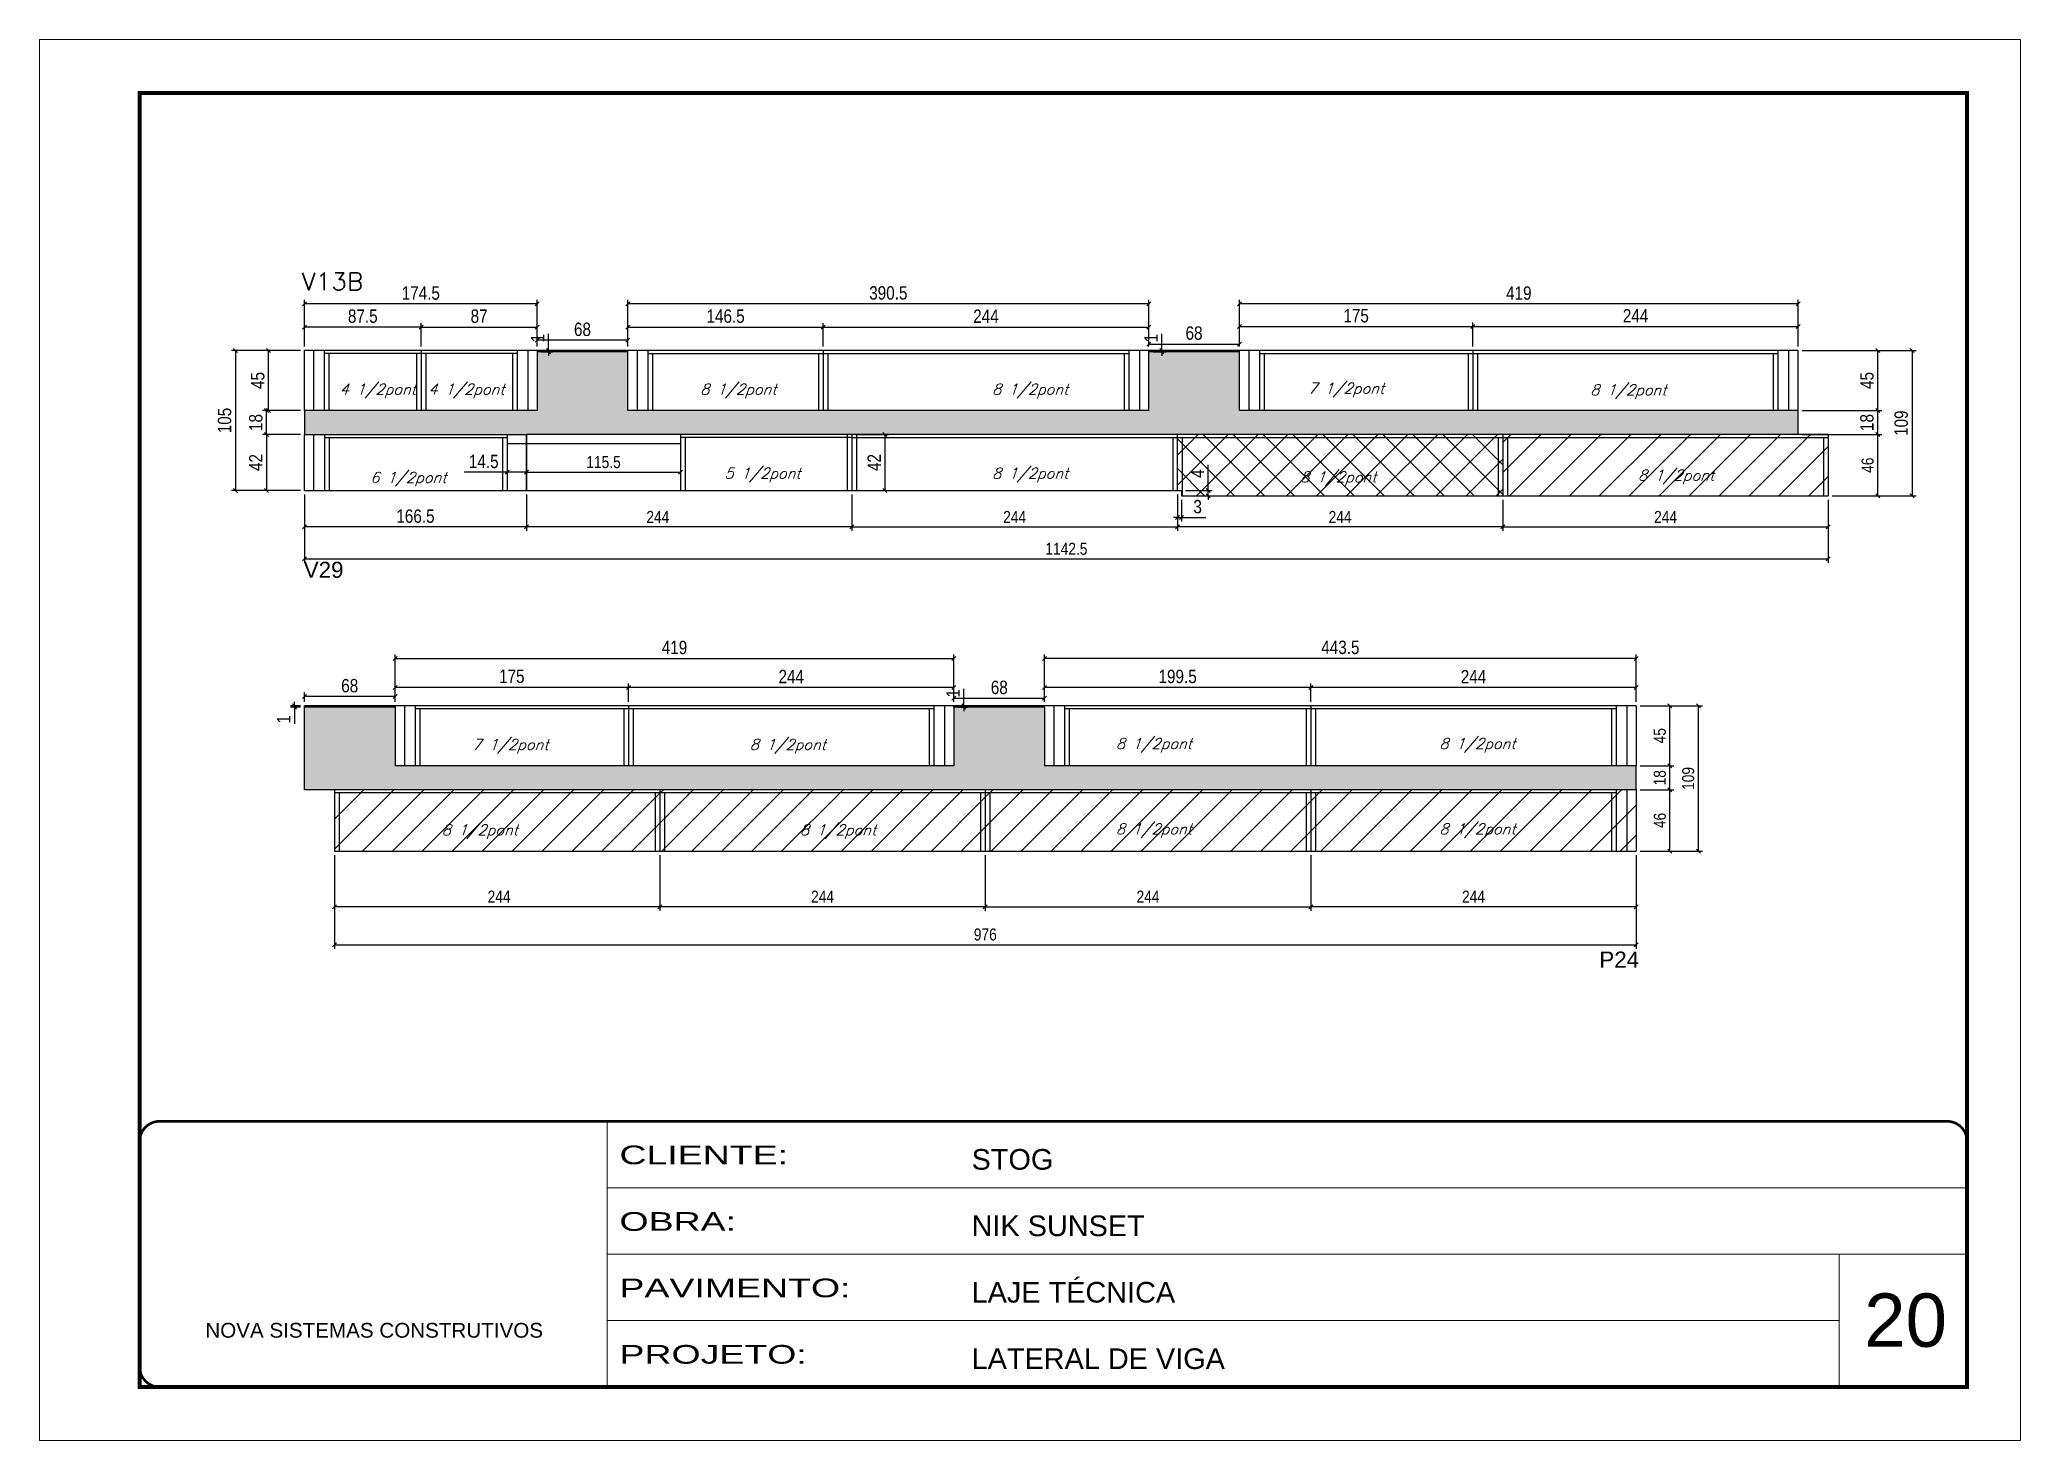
# Model space of a CAD drawing. Extents: x -10448 to -1189, y -11772 to 17235.
# Drawn here: x -5680 to -4195, y 11200 to 12250 of the extents above; entities that cross this region are included whole.
import ezdxf

# ---------------------------------------------------------------- set-up
doc = ezdxf.new("R2010")
doc.units = 0
doc.linetypes.add('CONTINUO', pattern=[0])
doc.linetypes.add('DASHED', pattern=[0.75, 0.5, -0.25])
for name, color, linetype in [('5', 5, 'Continuous'), ('COTA', 241, 'Continuous'), ('Painéis', 200, 'Continuous'), ('Reaproveitamento', 251, 'Continuous'), ('SARR_2.2x7', 40, 'Continuous'), ('SARR_3.5x7', 81, 'Continuous'), ('texto', 7, 'Continuous')]:
    doc.layers.add(name, color=color, linetype=linetype)
for name, color, linetype, lineweight in [('CARIMBO', 255, 'Continuous', 9), ('Folhas', 255, 'Continuous', 9), ('Hachura', 251, 'Continuous', 9), ('SARRAFO DE PRESSAO', 251, 'DASHED', 9), ('Texto Seção', 7, 'Continuous', 15)]:
    doc.layers.add(name, color=color, linetype=linetype, lineweight=lineweight)
doc.styles.add('ARIAL', font='arial.ttf')
doc.styles.add('COTA TECNICA', font='techl___.ttf', dxfattribs={"height": 10})
doc.styles.add('COTA TECNICA-50', font='techl___.ttf', dxfattribs={"height": 9})
doc.styles.add('REGUA-120', font='ROMANS.shx', dxfattribs={"height": 15})
doc.styles.add('Romans', font='romans.shx')
doc.styles.get("Standard").update_dxf_attribs({"font": 'arial.ttf'})
doc.styles.add('Tecnologia', font='')
doc.styles.get('Tecnologia').set_extended_font_data('Forgotten Futurist')
doc.dimstyles.new('COTA PAINEL-50', dxfattribs={"dimtxt": 9, "dimasz": 3, "dimexe": 3, "dimexo": 3, "dimgap": 3, "dimtad": 1, "dimdec": 1, "dimzin": 12, "dimdsep": 46, "dimtxsty": 'COTA TECNICA-50', "dimblk1": 'OBLIQUE', "dimblk2": 'OBLIQUE', "dimsah": 1, "dimcen": 0.9, "dimclrd": 4, "dimclre": 4, "dimclrt": 240, "dimadec": 1, "dimazin": 3, "dimtfac": 1, "dimtdec": 1, "dimtmove": 0, "dimatfit": 3, "dimfxl": 1, "dimtolj": 1, "dimtzin": 12, "dimarcsym": 0})
doc.dimstyles.new('PAINEL', dxfattribs={"dimtxt": 10, "dimasz": 3, "dimexe": 3, "dimexo": 3, "dimgap": 3, "dimtad": 1, "dimdec": 1, "dimzin": 12, "dimdsep": 46, "dimtxsty": 'COTA TECNICA', "dimblk1": 'OBLIQUE', "dimblk2": 'OBLIQUE', "dimsah": 1, "dimcen": 0.9, "dimclrd": 4, "dimclre": 4, "dimclrt": 240, "dimadec": 1, "dimazin": 3, "dimtfac": 1, "dimtdec": 1, "dimtmove": 0, "dimatfit": 3, "dimfxl": 1, "dimtolj": 1, "dimtzin": 12, "dimarcsym": 0})
pattern_1 = [(45, (-193.876, -3364.926), (-11.22532, 11.22532), [])]

msp = doc.modelspace()

# ---------------------------------------------------------------- texts
at = {"layer": '5', "linetype": 'Continuous'}
for s, p in [('V29', (-5481.77, 11846.52)), ('P24', (-4510.45, 11554.34))]:
    msp.add_text(s, height=12, rotation=0.00004, dxfattribs=at).set_placement(p)
at = {"layer": 'CARIMBO', "style": 'ARIAL'}
msp.add_text('20', height=40, dxfattribs=at).set_placement((-4311.92, 11270.07))
at = {"layer": 'texto', "color": 2, "char_height": 8, "attachment_point": 5, "style": 'Romans'}
for s, insert in [('{\\Q19;\\C256;4 1/2pont}', (-5426.17, 11986.54)), ('{\\Q19;\\C256;4 1/2pont}', (-5359.75, 11986.54)), ('{\\Q19;\\C256;8 1/2pont}', (-5155.91, 11986.54)), ('{\\Q19;\\C256;8 1/2pont}', (-4937.14, 11986.54)), ('{\\Q19;\\C256;7 1/2pont}', (-4700.32, 11987.21)), ('{\\Q19;\\C256;8 1/2pont}', (-4488.68, 11986.04)), ('{\\Q19;\\C256;6 1/2pont}', (-5403.31, 11920.48)), ('{\\Q19;\\C256;5 1/2pont}', (-5137.82, 11923.54)), ('{\\Q19;\\C256;8 1/2pont}', (-4937.14, 11923.54)), ('{\\Q19;\\C256;8 1/2pont}', (-4706.13, 11920.75)), ('{\\Q19;\\C256;8 1/2pont}', (-4452.92, 11922.04)), ('{\\Q19;\\C256;7 1/2pont}', (-5326.83, 11720.25)), ('{\\Q19;\\C256;8 1/2pont}', (-5118.83, 11720.25)), ('{\\Q19;\\C256;8 1/2pont}', (-4844.36, 11720.92)), ('{\\Q19;\\C256;8 1/2pont}', (-4601.81, 11720.93)), ('{\\Q19;\\C256;8 1/2pont}', (-5349.75, 11656.25)), ('{\\Q19;\\C256;8 1/2pont}', (-5081.18, 11656.25)), ('{\\Q19;\\C256;8 1/2pont}', (-4844.36, 11656.92)), ('{\\Q19;\\C256;8 1/2pont}', (-4601.81, 11656.93))]:
    msp.add_mtext(s, dxfattribs=dict(at, insert=insert))
at = {"layer": 'Texto Seção', "style": 'REGUA-120', "width": 1.05}
msp.add_text('V13B', height=13, dxfattribs=at).set_placement((-5483.32, 12062.18))

# ---------------------------------------------------------------- blocks, each defined once
blk = doc.blocks.new('9999999999')
at = {"color": 30, "linetype": 'CONTINUO'}
for p, q in [((98564.6, 34230.2), (98564.6, 34429.4)), ((98564.6, 34379.6), (99584, 34379.6)), ((98564.6, 34329.8), (99488, 34329.8)), ((99584, 34329.8), (99488, 34329.8)), ((99488, 34329.8), (99488, 34230.2)), ((98564.6, 34280), (99488, 34280))]:
    blk.add_line(p, q, dxfattribs=at)
at = {"color": 30, "linetype": 'CONTINUO', "const_width": 2}
blk.add_lwpolyline([(99584, 34230.2), (99584, 34414.4, 0.414214), (99569, 34429.4), (98229, 34429.4, 0.414214), (98214, 34414.4), (98214, 34245.2, 0.414214), (98229, 34230.2), (99584, 34230.2)], format="xyb", dxfattribs=at)
at = {"layer": 'Folhas'}
blk.add_lwpolyline([(98139, 34190.2), (99624, 34190.2), (99624, 35240.2), (98139, 35240.2)], close=True, dxfattribs=at)
at = {"layer": 'Folhas', "color": 30, "const_width": 3}
blk.add_lwpolyline([(98214, 34230.2), (99584, 34230.2), (99584, 35200.2), (98214, 35200.2)], close=True, dxfattribs=at)
at = {"color": 7, "linetype": 'Continuous', "ltscale": 5, "style": 'ARIAL'}
for s, height, p in [('STOG', 15.48, (98837.7, 34393.1)), ('NIK SUNSET', 15.48, (98837.7, 34343.3)), ('LAJE TÉCNICA', 15.483, (98837.7, 34293.5)), ('NOVA SISTEMAS CONSTRUTIVOS', 11.059, (98263.2, 34267.2)), ('LATERAL DE VIGA', 15.483, (98837.7, 34243.7))]:
    blk.add_text(s, height=height, dxfattribs=at).set_placement(p)
at = {"layer": 'Folhas', "color": 7, "style": 'Tecnologia', "width": 1.5}
for s, p in [('CLIENTE:', (98573.7, 34397.2)), ('OBRA:', (98573.7, 34347.3)), ('PAVIMENTO:', (98573.7, 34297.5)), ('PROJETO:', (98573.7, 34247.7))]:
    blk.add_text(s, height=14, dxfattribs=at).set_placement(p)
blk = doc.blocks.new('_Oblique')
at = {"color": 0, "linetype": 'ByBlock', "lineweight": -2}
blk.add_line((-0.5, -0.5), (0.5, 0.5), dxfattribs=at)
blk = doc.blocks.new('*D563')
at = {"layer": 'COTA', "color": 4, "linetype": 'ByBlock', "lineweight": -2, "transparency": 16777216}
for p, q in [((-5484.3, 11953.9), (-5512.6, 11953.9)), ((-5509.6, 11953.9), (-5509.6, 11911.9)), ((-5484.3, 11911.9), (-5512.6, 11911.9))]:
    blk.add_line(p, q, dxfattribs=at)
at = {"layer": 'Defpoints', "color": 0, "linetype": 'ByBlock', "transparency": 16777216}
for p in [(-5481.3, 11953.9), (-5509.6, 11911.9), (-5481.3, 11911.9)]:
    blk.add_point(p, dxfattribs=at)
at = {"layer": 'COTA', "color": 4, "linetype": 'ByBlock', "lineweight": -2, "transparency": 16777216, "xscale": 3, "yscale": 3, "zscale": 3}
for p, rotation in [((-5509.6, 11953.9), 90), ((-5509.6, 11911.9), 270)]:
    blk.add_blockref('_Oblique', p, dxfattribs=dict(at, rotation=rotation))
at = {"layer": 'COTA', "color": 240, "linetype": 'ByBlock', "transparency": 16777216, "insert": (-5517.7, 11932.9), "char_height": 10, "attachment_point": 5, "rotation": 90, "style": 'COTA TECNICA'}
blk.add_mtext('\\A1;42', dxfattribs=at)
blk = doc.blocks.new('*D564')
at = {"layer": 'COTA', "color": 4, "linetype": 'ByBlock', "lineweight": -2, "transparency": 16777216}
for p, q in [((-5484.3, 11971.9), (-5512.6, 11971.9)), ((-5509.6, 11953.9), (-5509.6, 11971.9)), ((-5484.3, 11953.9), (-5512.6, 11953.9))]:
    blk.add_line(p, q, dxfattribs=at)
at = {"layer": 'Defpoints', "color": 0, "linetype": 'ByBlock', "transparency": 16777216}
for p in [(-5509.6, 11971.9), (-5481.3, 11971.9), (-5481.3, 11953.9)]:
    blk.add_point(p, dxfattribs=at)
at = {"layer": 'COTA', "color": 4, "linetype": 'ByBlock', "lineweight": -2, "transparency": 16777216, "xscale": 3, "yscale": 3, "zscale": 3}
for p, rotation in [((-5509.6, 11971.9), 90), ((-5509.6, 11953.9), 270)]:
    blk.add_blockref('_Oblique', p, dxfattribs=dict(at, rotation=rotation))
at = {"layer": 'COTA', "color": 240, "linetype": 'ByBlock', "transparency": 16777216, "insert": (-5517.7, 11962.9), "char_height": 10, "attachment_point": 5, "rotation": 90, "style": 'COTA TECNICA'}
blk.add_mtext('\\A1;18', dxfattribs=at)
blk = doc.blocks.new('*D565')
at = {"layer": 'COTA', "color": 4, "linetype": 'ByBlock', "lineweight": -2, "transparency": 16777216}
for p, q in [((-5484.3, 12016.9), (-5536, 12016.9)), ((-5533, 12016.9), (-5533, 11911.9)), ((-5484.3, 11911.9), (-5536, 11911.9))]:
    blk.add_line(p, q, dxfattribs=at)
at = {"layer": 'Defpoints', "color": 0, "linetype": 'ByBlock', "transparency": 16777216}
for p in [(-5481.3, 12016.9), (-5533, 11911.9), (-5481.3, 11911.9)]:
    blk.add_point(p, dxfattribs=at)
at = {"layer": 'COTA', "color": 4, "linetype": 'ByBlock', "lineweight": -2, "transparency": 16777216, "xscale": 3, "yscale": 3, "zscale": 3}
for p, rotation in [((-5533, 12016.9), 90), ((-5533, 11911.9), 270)]:
    blk.add_blockref('_Oblique', p, dxfattribs=dict(at, rotation=rotation))
at = {"layer": 'COTA', "color": 240, "linetype": 'ByBlock', "transparency": 16777216, "insert": (-5541.1, 11964.4), "char_height": 10, "attachment_point": 5, "rotation": 90, "style": 'COTA TECNICA'}
blk.add_mtext('\\A1;105', dxfattribs=at)
blk = doc.blocks.new('*D566')
at = {"layer": 'COTA', "color": 4, "linetype": 'ByBlock', "lineweight": -2, "transparency": 16777216}
for p, q in [((-5070.8, 11908.9), (-5070.8, 11881.6)), ((-4826.8, 11908.9), (-4826.8, 11881.6)), ((-5070.8, 11884.6), (-4826.8, 11884.6))]:
    blk.add_line(p, q, dxfattribs=at)
at = {"layer": 'Defpoints', "color": 0, "linetype": 'ByBlock', "transparency": 16777216}
for p in [(-5070.8, 11911.9), (-4826.8, 11911.9), (-4826.8, 11884.6)]:
    blk.add_point(p, dxfattribs=at)
at = {"layer": 'COTA', "color": 4, "linetype": 'ByBlock', "lineweight": -2, "transparency": 16777216, "xscale": 3, "yscale": 3, "zscale": 3, "rotation": 180}
blk.add_blockref('_Oblique', (-5070.8, 11884.6), dxfattribs=at)
at = {"layer": 'COTA', "color": 4, "linetype": 'ByBlock', "lineweight": -2, "transparency": 16777216, "xscale": 3, "yscale": 3, "zscale": 3}
blk.add_blockref('_Oblique', (-4826.8, 11884.6), dxfattribs=at)
at = {"layer": 'COTA', "color": 240, "linetype": 'ByBlock', "transparency": 16777216, "insert": (-4948.8, 11892.1), "char_height": 9, "attachment_point": 5, "style": 'COTA TECNICA-50'}
blk.add_mtext('\\A1;244', dxfattribs=at)
blk = doc.blocks.new('*D567')
at = {"layer": 'COTA', "color": 4, "linetype": 'ByBlock', "lineweight": -2, "transparency": 16777216}
for p, q in [((-5314.8, 11908.9), (-5314.8, 11881.6)), ((-5070.8, 11908.9), (-5070.8, 11881.6)), ((-5070.8, 11884.6), (-5314.8, 11884.6))]:
    blk.add_line(p, q, dxfattribs=at)
at = {"layer": 'Defpoints', "color": 0, "linetype": 'ByBlock', "transparency": 16777216}
for p in [(-5314.8, 11911.9), (-5070.8, 11911.9), (-5314.8, 11884.6)]:
    blk.add_point(p, dxfattribs=at)
at = {"layer": 'COTA', "color": 4, "linetype": 'ByBlock', "lineweight": -2, "transparency": 16777216, "xscale": 3, "yscale": 3, "zscale": 3, "rotation": 180}
blk.add_blockref('_Oblique', (-5314.8, 11884.6), dxfattribs=at)
at = {"layer": 'COTA', "color": 4, "linetype": 'ByBlock', "lineweight": -2, "transparency": 16777216, "xscale": 3, "yscale": 3, "zscale": 3}
blk.add_blockref('_Oblique', (-5070.8, 11884.6), dxfattribs=at)
at = {"layer": 'COTA', "color": 240, "linetype": 'ByBlock', "transparency": 16777216, "insert": (-5216.3, 11892.1), "char_height": 9, "attachment_point": 5, "style": 'COTA TECNICA-50'}
blk.add_mtext('\\A1;244', dxfattribs=at)
blk = doc.blocks.new('*D568')
at = {"layer": 'COTA', "color": 4, "linetype": 'ByBlock', "lineweight": -2, "transparency": 16777216}
for p, q in [((-5458.8, 11638.6), (-5458.8, 11596.9)), ((-5214.8, 11638.6), (-5214.8, 11596.9)), ((-5214.8, 11599.9), (-5458.8, 11599.9))]:
    blk.add_line(p, q, dxfattribs=at)
at = {"layer": 'Defpoints', "color": 0, "linetype": 'ByBlock', "transparency": 16777216}
for p in [(-5458.8, 11641.6), (-5214.8, 11641.6), (-5458.8, 11599.9)]:
    blk.add_point(p, dxfattribs=at)
at = {"layer": 'COTA', "color": 4, "linetype": 'ByBlock', "lineweight": -2, "transparency": 16777216, "xscale": 3, "yscale": 3, "zscale": 3, "rotation": 180}
blk.add_blockref('_Oblique', (-5458.8, 11599.9), dxfattribs=at)
at = {"layer": 'COTA', "color": 4, "linetype": 'ByBlock', "lineweight": -2, "transparency": 16777216, "xscale": 3, "yscale": 3, "zscale": 3}
blk.add_blockref('_Oblique', (-5214.8, 11599.9), dxfattribs=at)
at = {"layer": 'COTA', "color": 240, "linetype": 'ByBlock', "transparency": 16777216, "insert": (-5335.3, 11607.5), "char_height": 9, "attachment_point": 5, "style": 'COTA TECNICA-50'}
blk.add_mtext('\\A1;244', dxfattribs=at)
blk = doc.blocks.new('*D569')
at = {"layer": 'COTA', "color": 4, "linetype": 'ByBlock', "lineweight": -2, "transparency": 16777216}
for p, q in [((-4970.8, 11638.6), (-4970.8, 11596.9)), ((-4726.8, 11638.6), (-4726.8, 11596.9)), ((-4970.8, 11599.9), (-4726.8, 11599.9))]:
    blk.add_line(p, q, dxfattribs=at)
at = {"layer": 'Defpoints', "color": 0, "linetype": 'ByBlock', "transparency": 16777216}
for p in [(-4970.8, 11641.6), (-4726.8, 11641.6), (-4726.8, 11599.9)]:
    blk.add_point(p, dxfattribs=at)
at = {"layer": 'COTA', "color": 4, "linetype": 'ByBlock', "lineweight": -2, "transparency": 16777216, "xscale": 3, "yscale": 3, "zscale": 3, "rotation": 180}
blk.add_blockref('_Oblique', (-4970.8, 11599.9), dxfattribs=at)
at = {"layer": 'COTA', "color": 4, "linetype": 'ByBlock', "lineweight": -2, "transparency": 16777216, "xscale": 3, "yscale": 3, "zscale": 3}
blk.add_blockref('_Oblique', (-4726.8, 11599.9), dxfattribs=at)
at = {"layer": 'COTA', "color": 240, "linetype": 'ByBlock', "transparency": 16777216, "insert": (-4848.8, 11607.5), "char_height": 9, "attachment_point": 5, "style": 'COTA TECNICA-50'}
blk.add_mtext('\\A1;244', dxfattribs=at)
blk = doc.blocks.new('*D570')
at = {"layer": 'COTA', "color": 4, "linetype": 'ByBlock', "lineweight": -2, "transparency": 16777216}
for p, q in [((-5214.8, 11638.6), (-5214.8, 11596.9)), ((-4970.8, 11638.6), (-4970.8, 11596.9)), ((-4970.8, 11599.9), (-5214.8, 11599.9))]:
    blk.add_line(p, q, dxfattribs=at)
at = {"layer": 'Defpoints', "color": 0, "linetype": 'ByBlock', "transparency": 16777216}
for p in [(-5214.8, 11641.6), (-4970.8, 11641.6), (-5214.8, 11599.9)]:
    blk.add_point(p, dxfattribs=at)
at = {"layer": 'COTA', "color": 4, "linetype": 'ByBlock', "lineweight": -2, "transparency": 16777216, "xscale": 3, "yscale": 3, "zscale": 3, "rotation": 180}
blk.add_blockref('_Oblique', (-5214.8, 11599.9), dxfattribs=at)
at = {"layer": 'COTA', "color": 4, "linetype": 'ByBlock', "lineweight": -2, "transparency": 16777216, "xscale": 3, "yscale": 3, "zscale": 3}
blk.add_blockref('_Oblique', (-4970.8, 11599.9), dxfattribs=at)
at = {"layer": 'COTA', "color": 240, "linetype": 'ByBlock', "transparency": 16777216, "insert": (-5092.8, 11607.5), "char_height": 9, "attachment_point": 5, "style": 'COTA TECNICA-50'}
blk.add_mtext('\\A1;244', dxfattribs=at)
blk = doc.blocks.new('*D571')
at = {"layer": 'COTA', "color": 4, "linetype": 'ByBlock', "lineweight": -2, "transparency": 16777216}
for p, q in [((-4726.8, 11638.6), (-4726.8, 11596.9)), ((-4482.8, 11638.6), (-4482.8, 11596.9)), ((-4482.8, 11599.9), (-4726.8, 11599.9))]:
    blk.add_line(p, q, dxfattribs=at)
at = {"layer": 'Defpoints', "color": 0, "linetype": 'ByBlock', "transparency": 16777216}
for p in [(-4726.8, 11641.6), (-4482.8, 11641.6), (-4726.8, 11599.9)]:
    blk.add_point(p, dxfattribs=at)
at = {"layer": 'COTA', "color": 4, "linetype": 'ByBlock', "lineweight": -2, "transparency": 16777216, "xscale": 3, "yscale": 3, "zscale": 3, "rotation": 180}
blk.add_blockref('_Oblique', (-4726.8, 11599.9), dxfattribs=at)
at = {"layer": 'COTA', "color": 4, "linetype": 'ByBlock', "lineweight": -2, "transparency": 16777216, "xscale": 3, "yscale": 3, "zscale": 3}
blk.add_blockref('_Oblique', (-4482.8, 11599.9), dxfattribs=at)
at = {"layer": 'COTA', "color": 240, "linetype": 'ByBlock', "transparency": 16777216, "insert": (-4604.8, 11607.5), "char_height": 9, "attachment_point": 5, "style": 'COTA TECNICA-50'}
blk.add_mtext('\\A1;244', dxfattribs=at)
blk = doc.blocks.new('*D581')
at = {"layer": 'COTA', "color": 4, "linetype": 'ByBlock', "lineweight": -2, "transparency": 16777216}
for p, q in [((-4479.8, 11687.6), (-4454.5, 11687.6)), ((-4457.5, 11641.6), (-4457.5, 11687.6)), ((-4479.8, 11641.6), (-4454.5, 11641.6))]:
    blk.add_line(p, q, dxfattribs=at)
at = {"layer": 'Defpoints', "color": 0, "linetype": 'ByBlock', "transparency": 16777216}
for p in [(-4482.8, 11687.6), (-4457.5, 11687.6), (-4482.8, 11641.6)]:
    blk.add_point(p, dxfattribs=at)
at = {"layer": 'COTA', "color": 4, "linetype": 'ByBlock', "lineweight": -2, "transparency": 16777216, "xscale": 3, "yscale": 3, "zscale": 3}
for p, rotation in [((-4457.5, 11687.6), 90), ((-4457.5, 11641.6), 270)]:
    blk.add_blockref('_Oblique', p, dxfattribs=dict(at, rotation=rotation))
at = {"layer": 'COTA', "color": 240, "linetype": 'ByBlock', "transparency": 16777216, "insert": (-4465.1, 11664.6), "char_height": 9, "attachment_point": 5, "rotation": 90, "style": 'COTA TECNICA-50'}
blk.add_mtext('\\A1;46', dxfattribs=at)
blk = doc.blocks.new('*D582')
at = {"layer": 'COTA', "color": 4, "linetype": 'ByBlock', "lineweight": -2, "transparency": 16777216}
for p, q in [((-5458.8, 11638.6), (-5458.8, 11568.5)), ((-4482.8, 11638.6), (-4482.8, 11568.5)), ((-5458.8, 11571.5), (-4482.8, 11571.5))]:
    blk.add_line(p, q, dxfattribs=at)
at = {"layer": 'Defpoints', "color": 0, "linetype": 'ByBlock', "transparency": 16777216}
for p in [(-5458.8, 11641.6), (-4482.8, 11641.6), (-4482.8, 11571.5)]:
    blk.add_point(p, dxfattribs=at)
at = {"layer": 'COTA', "color": 4, "linetype": 'ByBlock', "lineweight": -2, "transparency": 16777216, "xscale": 3, "yscale": 3, "zscale": 3, "rotation": 180}
blk.add_blockref('_Oblique', (-5458.8, 11571.5), dxfattribs=at)
at = {"layer": 'COTA', "color": 4, "linetype": 'ByBlock', "lineweight": -2, "transparency": 16777216, "xscale": 3, "yscale": 3, "zscale": 3}
blk.add_blockref('_Oblique', (-4482.8, 11571.5), dxfattribs=at)
at = {"layer": 'COTA', "color": 240, "linetype": 'ByBlock', "transparency": 16777216, "insert": (-4970.8, 11579.1), "char_height": 9, "attachment_point": 5, "style": 'COTA TECNICA-50'}
blk.add_mtext('\\A1;976', dxfattribs=at)
blk = doc.blocks.new('*D572')
at = {"layer": 'COTA', "color": 4, "linetype": 'ByBlock', "lineweight": -2, "transparency": 16777216}
for p, q in [((-4582.8, 11904.9), (-4582.8, 11881.6)), ((-4338.8, 11904.9), (-4338.8, 11881.6)), ((-4582.8, 11884.6), (-4338.8, 11884.6))]:
    blk.add_line(p, q, dxfattribs=at)
at = {"layer": 'Defpoints', "color": 0, "linetype": 'ByBlock', "transparency": 16777216}
for p in [(-4582.8, 11907.9), (-4338.8, 11907.9), (-4338.8, 11884.6)]:
    blk.add_point(p, dxfattribs=at)
at = {"layer": 'COTA', "color": 4, "linetype": 'ByBlock', "lineweight": -2, "transparency": 16777216, "xscale": 3, "yscale": 3, "zscale": 3, "rotation": 180}
blk.add_blockref('_Oblique', (-4582.8, 11884.6), dxfattribs=at)
at = {"layer": 'COTA', "color": 4, "linetype": 'ByBlock', "lineweight": -2, "transparency": 16777216, "xscale": 3, "yscale": 3, "zscale": 3}
blk.add_blockref('_Oblique', (-4338.8, 11884.6), dxfattribs=at)
at = {"layer": 'COTA', "color": 240, "linetype": 'ByBlock', "transparency": 16777216, "insert": (-4460.8, 11892.1), "char_height": 9, "attachment_point": 5, "style": 'COTA TECNICA-50'}
blk.add_mtext('\\A1;244', dxfattribs=at)
blk = doc.blocks.new('*D573')
at = {"layer": 'COTA', "color": 4, "linetype": 'ByBlock', "lineweight": -2, "transparency": 16777216}
for p, q in [((-4826.8, 11908.9), (-4826.8, 11881.6)), ((-4582.8, 11904.9), (-4582.8, 11881.6)), ((-4582.8, 11884.6), (-4826.8, 11884.6))]:
    blk.add_line(p, q, dxfattribs=at)
at = {"layer": 'Defpoints', "color": 0, "linetype": 'ByBlock', "transparency": 16777216}
for p in [(-4826.8, 11911.9), (-4582.8, 11907.9), (-4826.8, 11884.6)]:
    blk.add_point(p, dxfattribs=at)
at = {"layer": 'COTA', "color": 4, "linetype": 'ByBlock', "lineweight": -2, "transparency": 16777216, "xscale": 3, "yscale": 3, "zscale": 3, "rotation": 180}
blk.add_blockref('_Oblique', (-4826.8, 11884.6), dxfattribs=at)
at = {"layer": 'COTA', "color": 4, "linetype": 'ByBlock', "lineweight": -2, "transparency": 16777216, "xscale": 3, "yscale": 3, "zscale": 3}
blk.add_blockref('_Oblique', (-4582.8, 11884.6), dxfattribs=at)
at = {"layer": 'COTA', "color": 240, "linetype": 'ByBlock', "transparency": 16777216, "insert": (-4704.8, 11892.1), "char_height": 9, "attachment_point": 5, "style": 'COTA TECNICA-50'}
blk.add_mtext('\\A1;244', dxfattribs=at)
blk = doc.blocks.new('*D574')
at = {"layer": 'COTA', "color": 4, "linetype": 'ByBlock', "lineweight": -2, "transparency": 16777216}
for p, q in [((-5481.3, 11908.9), (-5481.3, 11857.7)), ((-4338.8, 11904.9), (-4338.8, 11857.7)), ((-5481.3, 11860.7), (-4338.8, 11860.7))]:
    blk.add_line(p, q, dxfattribs=at)
at = {"layer": 'Defpoints', "color": 0, "linetype": 'ByBlock', "transparency": 16777216}
for p in [(-5481.3, 11911.9), (-4338.8, 11907.9), (-4338.8, 11860.7)]:
    blk.add_point(p, dxfattribs=at)
at = {"layer": 'COTA', "color": 4, "linetype": 'ByBlock', "lineweight": -2, "transparency": 16777216, "xscale": 3, "yscale": 3, "zscale": 3, "rotation": 180}
blk.add_blockref('_Oblique', (-5481.3, 11860.7), dxfattribs=at)
at = {"layer": 'COTA', "color": 4, "linetype": 'ByBlock', "lineweight": -2, "transparency": 16777216, "xscale": 3, "yscale": 3, "zscale": 3}
blk.add_blockref('_Oblique', (-4338.8, 11860.7), dxfattribs=at)
at = {"layer": 'COTA', "color": 240, "linetype": 'ByBlock', "transparency": 16777216, "insert": (-4910, 11868.2), "char_height": 9, "attachment_point": 5, "style": 'COTA TECNICA-50'}
blk.add_mtext('\\A1;1142.5', dxfattribs=at)
blk = doc.blocks.new('*D575')
at = {"layer": 'COTA', "color": 4, "linetype": 'ByBlock', "lineweight": -2, "transparency": 16777216}
for p, q in [((-4335.8, 11953.9), (-4298.7, 11953.9)), ((-4301.7, 11907.9), (-4301.7, 11953.9)), ((-4335.8, 11907.9), (-4298.7, 11907.9))]:
    blk.add_line(p, q, dxfattribs=at)
at = {"layer": 'Defpoints', "color": 0, "linetype": 'ByBlock', "transparency": 16777216}
for p in [(-4338.8, 11953.9), (-4301.7, 11953.9), (-4338.8, 11907.9)]:
    blk.add_point(p, dxfattribs=at)
at = {"layer": 'COTA', "color": 4, "linetype": 'ByBlock', "lineweight": -2, "transparency": 16777216, "xscale": 3, "yscale": 3, "zscale": 3}
for p, rotation in [((-4301.7, 11953.9), 90), ((-4301.7, 11907.9), 270)]:
    blk.add_blockref('_Oblique', p, dxfattribs=dict(at, rotation=rotation))
at = {"layer": 'COTA', "color": 240, "linetype": 'ByBlock', "transparency": 16777216, "insert": (-4309.3, 11930.9), "char_height": 9, "attachment_point": 5, "rotation": 90, "style": 'COTA TECNICA-50'}
blk.add_mtext('\\A1;46', dxfattribs=at)
blk = doc.blocks.new('*D583')
at = {"layer": 'COTA', "color": 4, "linetype": 'ByBlock', "lineweight": -2, "transparency": 16777216}
for p, q in [((-4479.8, 11705.6), (-4454.5, 11705.6)), ((-4457.5, 11687.6), (-4457.5, 11705.6)), ((-4479.8, 11687.6), (-4454.5, 11687.6))]:
    blk.add_line(p, q, dxfattribs=at)
at = {"layer": 'Defpoints', "color": 0, "linetype": 'ByBlock', "transparency": 16777216}
for p in [(-4482.8, 11705.6), (-4457.5, 11705.6), (-4482.8, 11687.6)]:
    blk.add_point(p, dxfattribs=at)
at = {"layer": 'COTA', "color": 4, "linetype": 'ByBlock', "lineweight": -2, "transparency": 16777216, "xscale": 3, "yscale": 3, "zscale": 3}
for p, rotation in [((-4457.5, 11705.6), 90), ((-4457.5, 11687.6), 270)]:
    blk.add_blockref('_Oblique', p, dxfattribs=dict(at, rotation=rotation))
at = {"layer": 'COTA', "color": 240, "linetype": 'ByBlock', "transparency": 16777216, "insert": (-4465.1, 11696.6), "char_height": 9, "attachment_point": 5, "rotation": 90, "style": 'COTA TECNICA-50'}
blk.add_mtext('\\A1;18', dxfattribs=at)
blk = doc.blocks.new('*D576')
at = {"layer": 'COTA', "color": 4, "linetype": 'ByBlock', "lineweight": -2, "transparency": 16777216}
for p, q in [((-4479.8, 11750.6), (-4433.2, 11750.6)), ((-4436.2, 11641.6), (-4436.2, 11750.6)), ((-4479.8, 11641.6), (-4433.2, 11641.6))]:
    blk.add_line(p, q, dxfattribs=at)
at = {"layer": 'Defpoints', "color": 0, "linetype": 'ByBlock', "transparency": 16777216}
for p in [(-4482.8, 11750.6), (-4436.2, 11750.6), (-4482.8, 11641.6)]:
    blk.add_point(p, dxfattribs=at)
at = {"layer": 'COTA', "color": 4, "linetype": 'ByBlock', "lineweight": -2, "transparency": 16777216, "xscale": 3, "yscale": 3, "zscale": 3}
for p, rotation in [((-4436.2, 11750.6), 90), ((-4436.2, 11641.6), 270)]:
    blk.add_blockref('_Oblique', p, dxfattribs=dict(at, rotation=rotation))
at = {"layer": 'COTA', "color": 240, "linetype": 'ByBlock', "transparency": 16777216, "insert": (-4443.8, 11696.1), "char_height": 9, "attachment_point": 5, "rotation": 90, "style": 'COTA TECNICA-50'}
blk.add_mtext('\\A1;109', dxfattribs=at)
blk = doc.blocks.new('*D584')
at = {"layer": 'COTA', "color": 4, "linetype": 'ByBlock', "lineweight": -2, "transparency": 16777216}
for p, q in [((-5314.8, 11929.9), (-5314.8, 11922.6)), ((-5314.8, 11925.6), (-5199.3, 11925.6)), ((-5199.3, 11927.9), (-5199.3, 11922.6))]:
    blk.add_line(p, q, dxfattribs=at)
at = {"layer": 'Defpoints', "color": 0, "linetype": 'ByBlock', "transparency": 16777216}
for p in [(-5314.8, 11932.9), (-5199.3, 11930.9), (-5199.3, 11925.6)]:
    blk.add_point(p, dxfattribs=at)
at = {"layer": 'COTA', "color": 4, "linetype": 'ByBlock', "lineweight": -2, "transparency": 16777216, "xscale": 3, "yscale": 3, "zscale": 3, "rotation": 180}
blk.add_blockref('_Oblique', (-5314.8, 11925.6), dxfattribs=at)
at = {"layer": 'COTA', "color": 4, "linetype": 'ByBlock', "lineweight": -2, "transparency": 16777216, "xscale": 3, "yscale": 3, "zscale": 3}
blk.add_blockref('_Oblique', (-5199.3, 11925.6), dxfattribs=at)
at = {"layer": 'COTA', "color": 240, "linetype": 'ByBlock', "transparency": 16777216, "insert": (-5257, 11933.2), "char_height": 9, "attachment_point": 5, "style": 'COTA TECNICA-50'}
blk.add_mtext('\\A1;115.5', dxfattribs=at)
blk = doc.blocks.new('*D580')
at = {"layer": 'COTA', "color": 4, "lineweight": -2, "transparency": 16777216}
for p, q in [((-4358.3, 12016.9), (-4298.7, 12016.9)), ((-4301.7, 11971.9), (-4301.7, 12016.9)), ((-4335.8, 11971.9), (-4298.7, 11971.9))]:
    blk.add_line(p, q, dxfattribs=at)
at = {"layer": 'Defpoints', "color": 0, "transparency": 16777216}
for p in [(-4361.3, 12016.9), (-4301.7, 12016.9), (-4338.8, 11971.9)]:
    blk.add_point(p, dxfattribs=at)
at = {"layer": 'COTA', "color": 4, "lineweight": -2, "transparency": 16777216, "xscale": 3, "yscale": 3, "zscale": 3}
for p, rotation in [((-4301.7, 12016.9), 90), ((-4301.7, 11971.9), 270)]:
    blk.add_blockref('_Oblique', p, dxfattribs=dict(at, rotation=rotation))
at = {"layer": 'COTA', "color": 240, "transparency": 16777216, "insert": (-4309.8, 11994.4), "char_height": 10, "attachment_point": 5, "rotation": 90, "style": 'COTA TECNICA'}
blk.add_mtext('\\A1;45', dxfattribs=at)
blk = doc.blocks.new('*D598')
at = {"layer": 'COTA', "color": 4, "lineweight": -2, "transparency": 16777216}
for p, q in [((-4358.3, 12016.9), (-4273, 12016.9)), ((-4276, 12016.9), (-4276, 11907.9)), ((-4335.8, 11907.9), (-4273, 11907.9))]:
    blk.add_line(p, q, dxfattribs=at)
at = {"layer": 'Defpoints', "color": 0, "transparency": 16777216}
for p in [(-4361.3, 12016.9), (-4338.8, 11907.9), (-4276, 11907.9)]:
    blk.add_point(p, dxfattribs=at)
at = {"layer": 'COTA', "color": 4, "lineweight": -2, "transparency": 16777216, "xscale": 3, "yscale": 3, "zscale": 3}
for p, rotation in [((-4276, 12016.9), 90), ((-4276, 11907.9), 270)]:
    blk.add_blockref('_Oblique', p, dxfattribs=dict(at, rotation=rotation))
at = {"layer": 'COTA', "color": 240, "transparency": 16777216, "insert": (-4284.1, 11962.4), "char_height": 10, "attachment_point": 5, "rotation": 90, "style": 'COTA TECNICA'}
blk.add_mtext('\\A1;109', dxfattribs=at)
blk = doc.blocks.new('*D599')
at = {"layer": 'COTA', "color": 4, "lineweight": -2, "transparency": 16777216}
for p, q in [((-5484.3, 12016.9), (-5511.1, 12016.9)), ((-5508.1, 11971.9), (-5508.1, 12016.9)), ((-5484.3, 11971.9), (-5511.1, 11971.9))]:
    blk.add_line(p, q, dxfattribs=at)
at = {"layer": 'Defpoints', "color": 0, "transparency": 16777216}
for p in [(-5508.1, 12016.9), (-5481.3, 12016.9), (-5481.3, 11971.9)]:
    blk.add_point(p, dxfattribs=at)
at = {"layer": 'COTA', "color": 4, "lineweight": -2, "transparency": 16777216, "xscale": 3, "yscale": 3, "zscale": 3}
for p, rotation in [((-5508.1, 12016.9), 90), ((-5508.1, 11971.9), 270)]:
    blk.add_blockref('_Oblique', p, dxfattribs=dict(at, rotation=rotation))
at = {"layer": 'COTA', "color": 240, "transparency": 16777216, "insert": (-5516.2, 11994.4), "char_height": 10, "attachment_point": 5, "rotation": 90, "style": 'COTA TECNICA'}
blk.add_mtext('\\A1;45', dxfattribs=at)
blk = doc.blocks.new('*D600')
at = {"layer": 'COTA', "color": 4, "linetype": 'ByBlock', "lineweight": -2, "transparency": 16777216}
for p, q in [((-4479.8, 11750.6), (-4454.5, 11750.6)), ((-4457.5, 11705.6), (-4457.5, 11750.6)), ((-4479.8, 11705.6), (-4454.5, 11705.6))]:
    blk.add_line(p, q, dxfattribs=at)
at = {"layer": 'Defpoints', "color": 0, "linetype": 'ByBlock', "transparency": 16777216}
for p in [(-4482.8, 11750.6), (-4457.5, 11750.6), (-4482.8, 11705.6)]:
    blk.add_point(p, dxfattribs=at)
at = {"layer": 'COTA', "color": 4, "linetype": 'ByBlock', "lineweight": -2, "transparency": 16777216, "xscale": 3, "yscale": 3, "zscale": 3}
for p, rotation in [((-4457.5, 11750.6), 90), ((-4457.5, 11705.6), 270)]:
    blk.add_blockref('_Oblique', p, dxfattribs=dict(at, rotation=rotation))
at = {"layer": 'COTA', "color": 240, "linetype": 'ByBlock', "transparency": 16777216, "insert": (-4465.1, 11728.1), "char_height": 9, "attachment_point": 5, "rotation": 90, "style": 'COTA TECNICA-50'}
blk.add_mtext('\\A1;45', dxfattribs=at)
blk = doc.blocks.new('*D601')
at = {"layer": 'COTA', "color": 4, "lineweight": -2, "transparency": 16777216}
for p, q in [((-4358.3, 11971.9), (-4298.7, 11971.9)), ((-4301.7, 11953.9), (-4301.7, 11971.9)), ((-4358.3, 11953.9), (-4298.7, 11953.9))]:
    blk.add_line(p, q, dxfattribs=at)
at = {"layer": 'Defpoints', "color": 0, "transparency": 16777216}
for p in [(-4361.3, 11971.9), (-4301.7, 11971.9), (-4361.3, 11953.9)]:
    blk.add_point(p, dxfattribs=at)
at = {"layer": 'COTA', "color": 4, "lineweight": -2, "transparency": 16777216, "xscale": 3, "yscale": 3, "zscale": 3}
for p, rotation in [((-4301.7, 11971.9), 90), ((-4301.7, 11953.9), 270)]:
    blk.add_blockref('_Oblique', p, dxfattribs=dict(at, rotation=rotation))
at = {"layer": 'COTA', "color": 240, "transparency": 16777216, "insert": (-4309.8, 11962.9), "char_height": 10, "attachment_point": 5, "rotation": 90, "style": 'COTA TECNICA'}
blk.add_mtext('\\A1;18', dxfattribs=at)
blk = doc.blocks.new('*D602')
at = {"layer": 'COTA', "color": 4, "lineweight": -2, "transparency": 16777216}
for p, q in [((-4826.8, 11908.9), (-4826.8, 11888.6)), ((-4823.8, 11904.9), (-4823.8, 11888.6)), ((-4826.8, 11891.6), (-4829.8, 11891.6)), ((-4826.8, 11891.6), (-4823.8, 11891.6)), ((-4823.8, 11891.6), (-4805.4, 11891.6))]:
    blk.add_line(p, q, dxfattribs=at)
at = {"layer": 'Defpoints', "color": 0, "transparency": 16777216}
for p in [(-4826.8, 11911.9), (-4823.8, 11907.9), (-4823.8, 11891.6)]:
    blk.add_point(p, dxfattribs=at)
at = {"layer": 'COTA', "color": 4, "lineweight": -2, "transparency": 16777216, "xscale": 3, "yscale": 3, "zscale": 3}
blk.add_blockref('_Oblique', (-4826.8, 11891.6), dxfattribs=at)
at = {"layer": 'COTA', "color": 4, "lineweight": -2, "transparency": 16777216, "xscale": 3, "yscale": 3, "zscale": 3, "rotation": 180}
blk.add_blockref('_Oblique', (-4823.8, 11891.6), dxfattribs=at)
at = {"layer": 'COTA', "color": 240, "transparency": 16777216, "insert": (-4811.6, 11899.8), "char_height": 10, "attachment_point": 5, "style": 'COTA TECNICA'}
blk.add_mtext('\\A1;3', dxfattribs=at)
blk = doc.blocks.new('*D603')
at = {"layer": 'COTA', "color": 4, "lineweight": -2, "transparency": 16777216}
for p, q in [((-4803.7, 11911.9), (-4803.7, 11931.2)), ((-4820.8, 11911.9), (-4800.7, 11911.9)), ((-4803.7, 11907.9), (-4803.7, 11911.9)), ((-4820.8, 11907.9), (-4800.7, 11907.9)), ((-4803.7, 11907.9), (-4803.7, 11904.9))]:
    blk.add_line(p, q, dxfattribs=at)
at = {"layer": 'Defpoints', "color": 0, "transparency": 16777216}
for p in [(-4823.8, 11911.9), (-4803.7, 11911.9), (-4823.8, 11907.9)]:
    blk.add_point(p, dxfattribs=at)
at = {"layer": 'COTA', "color": 4, "lineweight": -2, "transparency": 16777216, "xscale": 3, "yscale": 3, "zscale": 3}
for p, rotation in [((-4803.7, 11911.9), 270), ((-4803.7, 11907.9), 90)]:
    blk.add_blockref('_Oblique', p, dxfattribs=dict(at, rotation=rotation))
at = {"layer": 'COTA', "color": 240, "transparency": 16777216, "insert": (-4811.8, 11924.6), "char_height": 10, "attachment_point": 5, "rotation": 90, "style": 'COTA TECNICA'}
blk.add_mtext('\\A1;4', dxfattribs=at)
blk = doc.blocks.new('*D604')
at = {"layer": 'COTA', "color": 4, "lineweight": -2, "transparency": 16777216}
for p, q in [((-5067.8, 11953.9), (-5043.1, 11953.9)), ((-5046.1, 11953.9), (-5046.1, 11911.9)), ((-5067.8, 11911.9), (-5043.1, 11911.9))]:
    blk.add_line(p, q, dxfattribs=at)
at = {"layer": 'Defpoints', "color": 0, "transparency": 16777216}
for p in [(-5070.8, 11953.9), (-5070.8, 11911.9), (-5046.1, 11911.9)]:
    blk.add_point(p, dxfattribs=at)
at = {"layer": 'COTA', "color": 4, "lineweight": -2, "transparency": 16777216, "xscale": 3, "yscale": 3, "zscale": 3}
for p, rotation in [((-5046.1, 11953.9), 90), ((-5046.1, 11911.9), 270)]:
    blk.add_blockref('_Oblique', p, dxfattribs=dict(at, rotation=rotation))
at = {"layer": 'COTA', "color": 240, "transparency": 16777216, "insert": (-5054.1, 11932.9), "char_height": 10, "attachment_point": 5, "rotation": 90, "style": 'COTA TECNICA'}
blk.add_mtext('\\A1;42', dxfattribs=at)
blk = doc.blocks.new('*D605')
at = {"layer": 'COTA', "color": 4, "lineweight": -2, "transparency": 16777216}
for p, q in [((-5393.8, 12019.9), (-5393.8, 12037.5)), ((-5393.8, 12034.5), (-5306.8, 12034.5)), ((-5306.8, 12019.9), (-5306.8, 12037.5))]:
    blk.add_line(p, q, dxfattribs=at)
at = {"layer": 'Defpoints', "color": 0, "transparency": 16777216}
for p in [(-5306.8, 12034.5), (-5393.8, 12016.9), (-5306.8, 12016.9)]:
    blk.add_point(p, dxfattribs=at)
at = {"layer": 'COTA', "color": 4, "lineweight": -2, "transparency": 16777216, "xscale": 3, "yscale": 3, "zscale": 3, "rotation": 180}
blk.add_blockref('_Oblique', (-5393.8, 12034.5), dxfattribs=at)
at = {"layer": 'COTA', "color": 4, "lineweight": -2, "transparency": 16777216, "xscale": 3, "yscale": 3, "zscale": 3}
blk.add_blockref('_Oblique', (-5306.8, 12034.5), dxfattribs=at)
at = {"layer": 'COTA', "color": 240, "transparency": 16777216, "insert": (-5350.3, 12042.6), "char_height": 10, "attachment_point": 5, "style": 'COTA TECNICA'}
blk.add_mtext('\\A1;87', dxfattribs=at)
blk = doc.blocks.new('*D606')
at = {"layer": 'COTA', "color": 4, "lineweight": -2, "transparency": 16777216}
for p, q in [((-5238.8, 12019.9), (-5238.8, 12037.5)), ((-5238.8, 12034.5), (-5092.3, 12034.5)), ((-5092.3, 12019.9), (-5092.3, 12037.5))]:
    blk.add_line(p, q, dxfattribs=at)
at = {"layer": 'Defpoints', "color": 0, "transparency": 16777216}
for p in [(-5092.3, 12034.5), (-5238.8, 12016.9), (-5092.3, 12016.9)]:
    blk.add_point(p, dxfattribs=at)
at = {"layer": 'COTA', "color": 4, "lineweight": -2, "transparency": 16777216, "xscale": 3, "yscale": 3, "zscale": 3, "rotation": 180}
blk.add_blockref('_Oblique', (-5238.8, 12034.5), dxfattribs=at)
at = {"layer": 'COTA', "color": 4, "lineweight": -2, "transparency": 16777216, "xscale": 3, "yscale": 3, "zscale": 3}
blk.add_blockref('_Oblique', (-5092.3, 12034.5), dxfattribs=at)
at = {"layer": 'COTA', "color": 240, "transparency": 16777216, "insert": (-5165.5, 12042.6), "char_height": 10, "attachment_point": 5, "style": 'COTA TECNICA'}
blk.add_mtext('\\A1;146.5', dxfattribs=at)
blk = doc.blocks.new('*D607')
at = {"layer": 'COTA', "color": 4, "lineweight": -2, "transparency": 16777216}
for p, q in [((-5092.3, 12019.9), (-5092.3, 12037.5)), ((-5092.3, 12034.5), (-4848.3, 12034.5)), ((-4848.3, 12019.9), (-4848.3, 12037.5))]:
    blk.add_line(p, q, dxfattribs=at)
at = {"layer": 'Defpoints', "color": 0, "transparency": 16777216}
for p in [(-4848.3, 12034.5), (-5092.3, 12016.9), (-4848.3, 12016.9)]:
    blk.add_point(p, dxfattribs=at)
at = {"layer": 'COTA', "color": 4, "lineweight": -2, "transparency": 16777216, "xscale": 3, "yscale": 3, "zscale": 3, "rotation": 180}
blk.add_blockref('_Oblique', (-5092.3, 12034.5), dxfattribs=at)
at = {"layer": 'COTA', "color": 4, "lineweight": -2, "transparency": 16777216, "xscale": 3, "yscale": 3, "zscale": 3}
blk.add_blockref('_Oblique', (-4848.3, 12034.5), dxfattribs=at)
at = {"layer": 'COTA', "color": 240, "transparency": 16777216, "insert": (-4970.3, 12042.6), "char_height": 10, "attachment_point": 5, "style": 'COTA TECNICA'}
blk.add_mtext('\\A1;244', dxfattribs=at)
blk = doc.blocks.new('*D608')
at = {"layer": 'COTA', "color": 4, "lineweight": -2, "transparency": 16777216}
for p, q in [((-4780.3, 12019.9), (-4780.3, 12037.8)), ((-4780.3, 12034.8), (-4605.3, 12034.8)), ((-4605.3, 12019.9), (-4605.3, 12037.8))]:
    blk.add_line(p, q, dxfattribs=at)
at = {"layer": 'Defpoints', "color": 0, "transparency": 16777216}
for p in [(-4605.3, 12034.8), (-4780.3, 12016.9), (-4605.3, 12016.9)]:
    blk.add_point(p, dxfattribs=at)
at = {"layer": 'COTA', "color": 4, "lineweight": -2, "transparency": 16777216, "xscale": 3, "yscale": 3, "zscale": 3, "rotation": 180}
blk.add_blockref('_Oblique', (-4780.3, 12034.8), dxfattribs=at)
at = {"layer": 'COTA', "color": 4, "lineweight": -2, "transparency": 16777216, "xscale": 3, "yscale": 3, "zscale": 3}
blk.add_blockref('_Oblique', (-4605.3, 12034.8), dxfattribs=at)
at = {"layer": 'COTA', "color": 240, "transparency": 16777216, "insert": (-4692.8, 12042.9), "char_height": 10, "attachment_point": 5, "style": 'COTA TECNICA'}
blk.add_mtext('\\A1;175', dxfattribs=at)
blk = doc.blocks.new('*D609')
at = {"layer": 'COTA', "color": 4, "lineweight": -2, "transparency": 16777216}
for p, q in [((-4605.3, 12019.9), (-4605.3, 12037.8)), ((-4605.3, 12034.8), (-4361.3, 12034.8)), ((-4361.3, 12019.9), (-4361.3, 12037.8))]:
    blk.add_line(p, q, dxfattribs=at)
at = {"layer": 'Defpoints', "color": 0, "transparency": 16777216}
for p in [(-4361.3, 12034.8), (-4605.3, 12016.9), (-4361.3, 12016.9)]:
    blk.add_point(p, dxfattribs=at)
at = {"layer": 'COTA', "color": 4, "lineweight": -2, "transparency": 16777216, "xscale": 3, "yscale": 3, "zscale": 3, "rotation": 180}
blk.add_blockref('_Oblique', (-4605.3, 12034.8), dxfattribs=at)
at = {"layer": 'COTA', "color": 4, "lineweight": -2, "transparency": 16777216, "xscale": 3, "yscale": 3, "zscale": 3}
blk.add_blockref('_Oblique', (-4361.3, 12034.8), dxfattribs=at)
at = {"layer": 'COTA', "color": 240, "transparency": 16777216, "insert": (-4483.3, 12042.9), "char_height": 10, "attachment_point": 5, "style": 'COTA TECNICA'}
blk.add_mtext('\\A1;244', dxfattribs=at)
blk = doc.blocks.new('*D610')
at = {"layer": 'COTA', "color": 4, "lineweight": -2, "transparency": 16777216}
for p, q in [((-5329.3, 11943.9), (-5329.3, 11922.6)), ((-5314.8, 11943.9), (-5314.8, 11922.6)), ((-5329.3, 11925.6), (-5361.4, 11925.6)), ((-5314.8, 11925.6), (-5329.3, 11925.6))]:
    blk.add_line(p, q, dxfattribs=at)
at = {"layer": 'Defpoints', "color": 0, "transparency": 16777216}
for p in [(-5329.3, 11946.9), (-5314.8, 11946.9), (-5329.3, 11925.6)]:
    blk.add_point(p, dxfattribs=at)
at = {"layer": 'COTA', "color": 4, "lineweight": -2, "transparency": 16777216, "xscale": 3, "yscale": 3, "zscale": 3, "rotation": 180}
blk.add_blockref('_Oblique', (-5329.3, 11925.6), dxfattribs=at)
at = {"layer": 'COTA', "color": 4, "lineweight": -2, "transparency": 16777216, "xscale": 3, "yscale": 3, "zscale": 3}
blk.add_blockref('_Oblique', (-5314.8, 11925.6), dxfattribs=at)
at = {"layer": 'COTA', "color": 240, "transparency": 16777216, "insert": (-5346.8, 11933.7), "char_height": 10, "attachment_point": 5, "style": 'COTA TECNICA'}
blk.add_mtext('\\A1;14.5', dxfattribs=at)
blk = doc.blocks.new('*D611')
at = {"layer": 'COTA', "color": 4, "lineweight": -2, "transparency": 16777216}
for p, q in [((-5481.3, 11908.9), (-5481.3, 11881.6)), ((-5314.8, 11908.9), (-5314.8, 11881.6)), ((-5314.8, 11884.6), (-5481.3, 11884.6))]:
    blk.add_line(p, q, dxfattribs=at)
at = {"layer": 'Defpoints', "color": 0, "transparency": 16777216}
for p in [(-5481.3, 11911.9), (-5314.8, 11911.9), (-5481.3, 11884.6)]:
    blk.add_point(p, dxfattribs=at)
at = {"layer": 'COTA', "color": 4, "lineweight": -2, "transparency": 16777216, "xscale": 3, "yscale": 3, "zscale": 3, "rotation": 180}
blk.add_blockref('_Oblique', (-5481.3, 11884.6), dxfattribs=at)
at = {"layer": 'COTA', "color": 4, "lineweight": -2, "transparency": 16777216, "xscale": 3, "yscale": 3, "zscale": 3}
blk.add_blockref('_Oblique', (-5314.8, 11884.6), dxfattribs=at)
at = {"layer": 'COTA', "color": 240, "transparency": 16777216, "insert": (-5398, 11892.7), "char_height": 10, "attachment_point": 5, "style": 'COTA TECNICA'}
blk.add_mtext('\\A1;166.5', dxfattribs=at)
blk = doc.blocks.new('*D587')
at = {"layer": 'COTA', "color": 4, "lineweight": -2, "transparency": 16777216}
for p, q in [((-4726.8, 11753.6), (-4726.8, 11767.3)), ((-4482.8, 11764.3), (-4726.8, 11764.3)), ((-4482.8, 11753.6), (-4482.8, 11767.3))]:
    blk.add_line(p, q, dxfattribs=at)
at = {"layer": 'Defpoints', "color": 0, "transparency": 16777216}
for p in [(-4726.8, 11764.3), (-4726.8, 11750.6), (-4482.8, 11750.6)]:
    blk.add_point(p, dxfattribs=at)
at = {"layer": 'COTA', "color": 4, "lineweight": -2, "transparency": 16777216, "xscale": 3, "yscale": 3, "zscale": 3, "rotation": 180}
blk.add_blockref('_Oblique', (-4726.8, 11764.3), dxfattribs=at)
at = {"layer": 'COTA', "color": 4, "lineweight": -2, "transparency": 16777216, "xscale": 3, "yscale": 3, "zscale": 3}
blk.add_blockref('_Oblique', (-4482.8, 11764.3), dxfattribs=at)
at = {"layer": 'COTA', "color": 240, "transparency": 16777216, "insert": (-4604.8, 11772.4), "char_height": 10, "attachment_point": 5, "style": 'COTA TECNICA'}
blk.add_mtext('\\A1;244', dxfattribs=at)
blk = doc.blocks.new('*D588')
at = {"layer": 'COTA', "color": 4, "lineweight": -2, "transparency": 16777216}
for p, q in [((-4926.3, 11753.6), (-4926.3, 11767.3)), ((-4726.8, 11764.3), (-4926.3, 11764.3)), ((-4726.8, 11753.6), (-4726.8, 11767.3))]:
    blk.add_line(p, q, dxfattribs=at)
at = {"layer": 'Defpoints', "color": 0, "transparency": 16777216}
for p in [(-4926.3, 11764.3), (-4926.3, 11750.6), (-4726.8, 11750.6)]:
    blk.add_point(p, dxfattribs=at)
at = {"layer": 'COTA', "color": 4, "lineweight": -2, "transparency": 16777216, "xscale": 3, "yscale": 3, "zscale": 3, "rotation": 180}
blk.add_blockref('_Oblique', (-4926.3, 11764.3), dxfattribs=at)
at = {"layer": 'COTA', "color": 4, "lineweight": -2, "transparency": 16777216, "xscale": 3, "yscale": 3, "zscale": 3}
blk.add_blockref('_Oblique', (-4726.8, 11764.3), dxfattribs=at)
at = {"layer": 'COTA', "color": 240, "transparency": 16777216, "insert": (-4826.6, 11772.5), "char_height": 10, "attachment_point": 5, "style": 'COTA TECNICA'}
blk.add_mtext('\\A1;199.5', dxfattribs=at)
blk = doc.blocks.new('*D578')
at = {"layer": 'COTA', "color": 4, "lineweight": -2, "transparency": 16777216}
for p, q in [((-4926.3, 11753.6), (-4926.3, 11789.1)), ((-4482.8, 11786.1), (-4926.3, 11786.1)), ((-4482.8, 11753.6), (-4482.8, 11789.1))]:
    blk.add_line(p, q, dxfattribs=at)
at = {"layer": 'Defpoints', "color": 0, "transparency": 16777216}
for p in [(-4926.3, 11786.1), (-4926.3, 11750.6), (-4482.8, 11750.6)]:
    blk.add_point(p, dxfattribs=at)
at = {"layer": 'COTA', "color": 4, "lineweight": -2, "transparency": 16777216, "xscale": 3, "yscale": 3, "zscale": 3, "rotation": 180}
blk.add_blockref('_Oblique', (-4926.3, 11786.1), dxfattribs=at)
at = {"layer": 'COTA', "color": 4, "lineweight": -2, "transparency": 16777216, "xscale": 3, "yscale": 3, "zscale": 3}
blk.add_blockref('_Oblique', (-4482.8, 11786.1), dxfattribs=at)
at = {"layer": 'COTA', "color": 240, "transparency": 16777216, "insert": (-4704.6, 11794.3), "char_height": 10, "attachment_point": 5, "style": 'COTA TECNICA'}
blk.add_mtext('\\A1;443.5', dxfattribs=at)
blk = doc.blocks.new('*D589')
at = {"layer": 'COTA', "color": 4, "lineweight": -2, "transparency": 16777216}
for p, q in [((-5238.3, 11753.6), (-5238.3, 11767.4)), ((-4994.3, 11764.4), (-5238.3, 11764.4)), ((-4994.3, 11753.6), (-4994.3, 11767.4))]:
    blk.add_line(p, q, dxfattribs=at)
at = {"layer": 'Defpoints', "color": 0, "transparency": 16777216}
for p in [(-5238.3, 11764.4), (-5238.3, 11750.6), (-4994.3, 11750.6)]:
    blk.add_point(p, dxfattribs=at)
at = {"layer": 'COTA', "color": 4, "lineweight": -2, "transparency": 16777216, "xscale": 3, "yscale": 3, "zscale": 3, "rotation": 180}
blk.add_blockref('_Oblique', (-5238.3, 11764.4), dxfattribs=at)
at = {"layer": 'COTA', "color": 4, "lineweight": -2, "transparency": 16777216, "xscale": 3, "yscale": 3, "zscale": 3}
blk.add_blockref('_Oblique', (-4994.3, 11764.4), dxfattribs=at)
at = {"layer": 'COTA', "color": 240, "transparency": 16777216, "insert": (-5116.3, 11772.5), "char_height": 10, "attachment_point": 5, "style": 'COTA TECNICA'}
blk.add_mtext('\\A1;244', dxfattribs=at)
blk = doc.blocks.new('*D586')
at = {"layer": 'COTA', "color": 4, "lineweight": -2, "transparency": 16777216}
for p, q in [((-5413.3, 11753.6), (-5413.3, 11767.4)), ((-5238.3, 11764.4), (-5413.3, 11764.4)), ((-5238.3, 11753.6), (-5238.3, 11767.4))]:
    blk.add_line(p, q, dxfattribs=at)
at = {"layer": 'Defpoints', "color": 0, "transparency": 16777216}
for p in [(-5413.3, 11764.4), (-5413.3, 11750.6), (-5238.3, 11750.6)]:
    blk.add_point(p, dxfattribs=at)
at = {"layer": 'COTA', "color": 4, "lineweight": -2, "transparency": 16777216, "xscale": 3, "yscale": 3, "zscale": 3, "rotation": 180}
blk.add_blockref('_Oblique', (-5413.3, 11764.4), dxfattribs=at)
at = {"layer": 'COTA', "color": 4, "lineweight": -2, "transparency": 16777216, "xscale": 3, "yscale": 3, "zscale": 3}
blk.add_blockref('_Oblique', (-5238.3, 11764.4), dxfattribs=at)
at = {"layer": 'COTA', "color": 240, "transparency": 16777216, "insert": (-5325.8, 11772.6), "char_height": 10, "attachment_point": 5, "style": 'COTA TECNICA'}
blk.add_mtext('\\A1;175', dxfattribs=at)
blk = doc.blocks.new('*D577')
at = {"layer": 'COTA', "color": 4, "lineweight": -2, "transparency": 16777216}
for p, q in [((-5413.3, 11753.6), (-5413.3, 11789.1)), ((-5413.3, 11786.1), (-4994.3, 11786.1)), ((-4994.3, 11753.6), (-4994.3, 11789.1))]:
    blk.add_line(p, q, dxfattribs=at)
at = {"layer": 'Defpoints', "color": 0, "transparency": 16777216}
for p in [(-4994.3, 11786.1), (-5413.3, 11750.6), (-4994.3, 11750.6)]:
    blk.add_point(p, dxfattribs=at)
at = {"layer": 'COTA', "color": 4, "lineweight": -2, "transparency": 16777216, "xscale": 3, "yscale": 3, "zscale": 3, "rotation": 180}
blk.add_blockref('_Oblique', (-5413.3, 11786.1), dxfattribs=at)
at = {"layer": 'COTA', "color": 4, "lineweight": -2, "transparency": 16777216, "xscale": 3, "yscale": 3, "zscale": 3}
blk.add_blockref('_Oblique', (-4994.3, 11786.1), dxfattribs=at)
at = {"layer": 'COTA', "color": 240, "transparency": 16777216, "insert": (-5203.8, 11794.2), "char_height": 10, "attachment_point": 5, "style": 'COTA TECNICA'}
blk.add_mtext('\\A1;419', dxfattribs=at)
blk = doc.blocks.new('*D579')
at = {"layer": 'COTA', "color": 4, "lineweight": -2, "transparency": 16777216}
for p, q in [((-4780.3, 12019.9), (-4780.3, 12054.8)), ((-4361.3, 12051.8), (-4780.3, 12051.8)), ((-4361.3, 12019.9), (-4361.3, 12054.8))]:
    blk.add_line(p, q, dxfattribs=at)
at = {"layer": 'Defpoints', "color": 0, "transparency": 16777216}
for p in [(-4780.3, 12051.8), (-4780.3, 12016.9), (-4361.3, 12016.9)]:
    blk.add_point(p, dxfattribs=at)
at = {"layer": 'COTA', "color": 4, "lineweight": -2, "transparency": 16777216, "xscale": 3, "yscale": 3, "zscale": 3, "rotation": 180}
blk.add_blockref('_Oblique', (-4780.3, 12051.8), dxfattribs=at)
at = {"layer": 'COTA', "color": 4, "lineweight": -2, "transparency": 16777216, "xscale": 3, "yscale": 3, "zscale": 3}
blk.add_blockref('_Oblique', (-4361.3, 12051.8), dxfattribs=at)
at = {"layer": 'COTA', "color": 240, "transparency": 16777216, "insert": (-4570.8, 12059.9), "char_height": 10, "attachment_point": 5, "style": 'COTA TECNICA'}
blk.add_mtext('\\A1;419', dxfattribs=at)
blk = doc.blocks.new('*D585')
at = {"layer": 'COTA', "color": 4, "lineweight": -2, "transparency": 16777216}
for p, q in [((-5238.8, 12019.9), (-5238.8, 12054.8)), ((-4848.3, 12051.8), (-5238.8, 12051.8)), ((-4848.3, 12019.9), (-4848.3, 12054.8))]:
    blk.add_line(p, q, dxfattribs=at)
at = {"layer": 'Defpoints', "color": 0, "transparency": 16777216}
for p in [(-5238.8, 12051.8), (-5238.8, 12016.9), (-4848.3, 12016.9)]:
    blk.add_point(p, dxfattribs=at)
at = {"layer": 'COTA', "color": 4, "lineweight": -2, "transparency": 16777216, "xscale": 3, "yscale": 3, "zscale": 3, "rotation": 180}
blk.add_blockref('_Oblique', (-5238.8, 12051.8), dxfattribs=at)
at = {"layer": 'COTA', "color": 4, "lineweight": -2, "transparency": 16777216, "xscale": 3, "yscale": 3, "zscale": 3}
blk.add_blockref('_Oblique', (-4848.3, 12051.8), dxfattribs=at)
at = {"layer": 'COTA', "color": 240, "transparency": 16777216, "insert": (-5043.5, 12060), "char_height": 10, "attachment_point": 5, "style": 'COTA TECNICA'}
blk.add_mtext('\\A1;390.5', dxfattribs=at)
blk = doc.blocks.new('*D593')
at = {"layer": 'COTA', "color": 4, "lineweight": -2, "transparency": 16777216}
for p, q in [((-5481.3, 12019.9), (-5481.3, 12054.8)), ((-5306.8, 12051.8), (-5481.3, 12051.8)), ((-5306.8, 12019.9), (-5306.8, 12054.8))]:
    blk.add_line(p, q, dxfattribs=at)
at = {"layer": 'Defpoints', "color": 0, "transparency": 16777216}
for p in [(-5481.3, 12051.8), (-5481.3, 12016.9), (-5306.8, 12016.9)]:
    blk.add_point(p, dxfattribs=at)
at = {"layer": 'COTA', "color": 4, "lineweight": -2, "transparency": 16777216, "xscale": 3, "yscale": 3, "zscale": 3, "rotation": 180}
blk.add_blockref('_Oblique', (-5481.3, 12051.8), dxfattribs=at)
at = {"layer": 'COTA', "color": 4, "lineweight": -2, "transparency": 16777216, "xscale": 3, "yscale": 3, "zscale": 3}
blk.add_blockref('_Oblique', (-5306.8, 12051.8), dxfattribs=at)
at = {"layer": 'COTA', "color": 240, "transparency": 16777216, "insert": (-5394, 12059.9), "char_height": 10, "attachment_point": 5, "style": 'COTA TECNICA'}
blk.add_mtext('\\A1;174.5', dxfattribs=at)
blk = doc.blocks.new('*D594')
at = {"layer": 'COTA', "color": 4, "lineweight": -2, "transparency": 16777216}
for p, q in [((-5481.3, 12019.9), (-5481.3, 12037.5)), ((-5393.8, 12034.5), (-5481.3, 12034.5)), ((-5393.8, 12019.9), (-5393.8, 12037.5))]:
    blk.add_line(p, q, dxfattribs=at)
at = {"layer": 'Defpoints', "color": 0, "transparency": 16777216}
for p in [(-5481.3, 12034.5), (-5481.3, 12016.9), (-5393.8, 12016.9)]:
    blk.add_point(p, dxfattribs=at)
at = {"layer": 'COTA', "color": 4, "lineweight": -2, "transparency": 16777216, "xscale": 3, "yscale": 3, "zscale": 3, "rotation": 180}
blk.add_blockref('_Oblique', (-5481.3, 12034.5), dxfattribs=at)
at = {"layer": 'COTA', "color": 4, "lineweight": -2, "transparency": 16777216, "xscale": 3, "yscale": 3, "zscale": 3}
blk.add_blockref('_Oblique', (-5393.8, 12034.5), dxfattribs=at)
at = {"layer": 'COTA', "color": 240, "transparency": 16777216, "insert": (-5437.5, 12042.6), "char_height": 10, "attachment_point": 5, "style": 'COTA TECNICA'}
blk.add_mtext('\\A1;87.5', dxfattribs=at)
blk = doc.blocks.new('*D595')
at = {"layer": 'COTA', "color": 4, "lineweight": -2, "transparency": 16777216}
for p, q in [((-5306.8, 12019.9), (-5306.8, 12027.6)), ((-5238.8, 12024.6), (-5306.8, 12024.6)), ((-5238.8, 12019.9), (-5238.8, 12027.6))]:
    blk.add_line(p, q, dxfattribs=at)
at = {"layer": 'Defpoints', "color": 0, "transparency": 16777216}
for p in [(-5306.8, 12024.6), (-5306.8, 12016.9), (-5238.8, 12016.9)]:
    blk.add_point(p, dxfattribs=at)
at = {"layer": 'COTA', "color": 4, "lineweight": -2, "transparency": 16777216, "xscale": 3, "yscale": 3, "zscale": 3, "rotation": 180}
blk.add_blockref('_Oblique', (-5306.8, 12024.6), dxfattribs=at)
at = {"layer": 'COTA', "color": 4, "lineweight": -2, "transparency": 16777216, "xscale": 3, "yscale": 3, "zscale": 3}
blk.add_blockref('_Oblique', (-5238.8, 12024.6), dxfattribs=at)
at = {"layer": 'COTA', "color": 240, "transparency": 16777216, "insert": (-5272.8, 12032.7), "char_height": 10, "attachment_point": 5, "style": 'COTA TECNICA'}
blk.add_mtext('\\A1;68', dxfattribs=at)
blk = doc.blocks.new('*D596')
at = {"layer": 'COTA', "color": 4, "lineweight": -2, "transparency": 16777216}
for p, q in [((-5298.3, 12016.9), (-5298.3, 12029.5)), ((-5303.8, 12016.9), (-5295.3, 12016.9)), ((-5303.8, 12015.9), (-5295.3, 12015.9)), ((-5298.3, 12015.9), (-5298.3, 12016.9)), ((-5298.3, 12015.9), (-5298.3, 12012.9))]:
    blk.add_line(p, q, dxfattribs=at)
at = {"layer": 'Defpoints', "color": 0, "transparency": 16777216}
for p in [(-5306.8, 12016.9), (-5306.8, 12015.9), (-5298.3, 12016.9)]:
    blk.add_point(p, dxfattribs=at)
at = {"layer": 'COTA', "color": 4, "lineweight": -2, "transparency": 16777216, "xscale": 3, "yscale": 3, "zscale": 3}
for p, rotation in [((-5298.3, 12016.9), 270), ((-5298.3, 12015.9), 90)]:
    blk.add_blockref('_Oblique', p, dxfattribs=dict(at, rotation=rotation))
at = {"layer": 'COTA', "color": 240, "transparency": 16777216, "insert": (-5306.4, 12026.2), "char_height": 10, "attachment_point": 5, "rotation": 90, "style": 'COTA TECNICA'}
blk.add_mtext('\\A1;1', dxfattribs=at)
blk = doc.blocks.new('*D590')
at = {"layer": 'COTA', "color": 4, "lineweight": -2, "transparency": 16777216}
for p, q in [((-4848.3, 12019.9), (-4848.3, 12024.7)), ((-4848.3, 12021.7), (-4780.3, 12021.7)), ((-4780.3, 12019.9), (-4780.3, 12024.7))]:
    blk.add_line(p, q, dxfattribs=at)
at = {"layer": 'Defpoints', "color": 0, "transparency": 16777216}
for p in [(-4848.3, 12016.9), (-4780.3, 12021.7), (-4780.3, 12016.9)]:
    blk.add_point(p, dxfattribs=at)
at = {"layer": 'COTA', "color": 4, "lineweight": -2, "transparency": 16777216, "xscale": 3, "yscale": 3, "zscale": 3, "rotation": 180}
blk.add_blockref('_Oblique', (-4848.3, 12021.7), dxfattribs=at)
at = {"layer": 'COTA', "color": 4, "lineweight": -2, "transparency": 16777216, "xscale": 3, "yscale": 3, "zscale": 3}
blk.add_blockref('_Oblique', (-4780.3, 12021.7), dxfattribs=at)
at = {"layer": 'COTA', "color": 240, "transparency": 16777216, "insert": (-4814.3, 12029.9), "char_height": 10, "attachment_point": 5, "style": 'COTA TECNICA'}
blk.add_mtext('\\A1;68', dxfattribs=at)
blk = doc.blocks.new('*D591')
at = {"layer": 'COTA', "color": 4, "lineweight": -2, "transparency": 16777216}
for p, q in [((-4838.5, 12016.9), (-4838.5, 12029.5)), ((-4845.3, 12016.9), (-4835.5, 12016.9)), ((-4845.3, 12015.9), (-4835.5, 12015.9)), ((-4838.5, 12015.9), (-4838.5, 12016.9)), ((-4838.5, 12015.9), (-4838.5, 12012.9))]:
    blk.add_line(p, q, dxfattribs=at)
at = {"layer": 'Defpoints', "color": 0, "transparency": 16777216}
for p in [(-4848.3, 12016.9), (-4848.3, 12015.9), (-4838.5, 12016.9)]:
    blk.add_point(p, dxfattribs=at)
at = {"layer": 'COTA', "color": 4, "lineweight": -2, "transparency": 16777216, "xscale": 3, "yscale": 3, "zscale": 3}
for p, rotation in [((-4838.5, 12016.9), 270), ((-4838.5, 12015.9), 90)]:
    blk.add_blockref('_Oblique', p, dxfattribs=dict(at, rotation=rotation))
at = {"layer": 'COTA', "color": 240, "transparency": 16777216, "insert": (-4846.5, 12026.2), "char_height": 10, "attachment_point": 5, "rotation": 90, "style": 'COTA TECNICA'}
blk.add_mtext('\\A1;1', dxfattribs=at)
blk = doc.blocks.new('*D592')
at = {"layer": 'COTA', "color": 4, "lineweight": -2, "transparency": 16777216}
for p, q in [((-4986.9, 11750.6), (-4986.9, 11763.2)), ((-4991.3, 11750.6), (-4983.9, 11750.6)), ((-4991.3, 11749.6), (-4983.9, 11749.6)), ((-4986.9, 11749.6), (-4986.9, 11750.6)), ((-4986.9, 11749.6), (-4986.9, 11746.6))]:
    blk.add_line(p, q, dxfattribs=at)
at = {"layer": 'Defpoints', "color": 0, "transparency": 16777216}
for p in [(-4994.3, 11750.6), (-4994.3, 11749.6), (-4986.9, 11750.6)]:
    blk.add_point(p, dxfattribs=at)
at = {"layer": 'COTA', "color": 4, "lineweight": -2, "transparency": 16777216, "xscale": 3, "yscale": 3, "zscale": 3}
for p, rotation in [((-4986.9, 11750.6), 270), ((-4986.9, 11749.6), 90)]:
    blk.add_blockref('_Oblique', p, dxfattribs=dict(at, rotation=rotation))
at = {"layer": 'COTA', "color": 240, "transparency": 16777216, "insert": (-4995, 11759.9), "char_height": 10, "attachment_point": 5, "rotation": 90, "style": 'COTA TECNICA'}
blk.add_mtext('\\A1;1', dxfattribs=at)
blk = doc.blocks.new('*D597')
at = {"layer": 'COTA', "color": 4, "lineweight": -2, "transparency": 16777216}
for p, q in [((-5481.3, 11753.6), (-5481.3, 11760.5)), ((-5413.3, 11757.5), (-5481.3, 11757.5)), ((-5413.3, 11753.6), (-5413.3, 11760.5))]:
    blk.add_line(p, q, dxfattribs=at)
at = {"layer": 'Defpoints', "color": 0, "transparency": 16777216}
for p in [(-5481.3, 11757.5), (-5481.3, 11750.6), (-5413.3, 11750.6)]:
    blk.add_point(p, dxfattribs=at)
at = {"layer": 'COTA', "color": 4, "lineweight": -2, "transparency": 16777216, "xscale": 3, "yscale": 3, "zscale": 3, "rotation": 180}
blk.add_blockref('_Oblique', (-5481.3, 11757.5), dxfattribs=at)
at = {"layer": 'COTA', "color": 4, "lineweight": -2, "transparency": 16777216, "xscale": 3, "yscale": 3, "zscale": 3}
blk.add_blockref('_Oblique', (-5413.3, 11757.5), dxfattribs=at)
at = {"layer": 'COTA', "color": 240, "transparency": 16777216, "insert": (-5447.3, 11765.6), "char_height": 10, "attachment_point": 5, "style": 'COTA TECNICA'}
blk.add_mtext('\\A1;68', dxfattribs=at)
blk = doc.blocks.new('*D612')
at = {"layer": 'COTA', "color": 4, "lineweight": -2, "transparency": 16777216}
for p, q in [((-5484.3, 11750.6), (-5491.7, 11750.6)), ((-5484.3, 11749.6), (-5491.7, 11749.6)), ((-5488.7, 11750.6), (-5488.7, 11753.6)), ((-5488.7, 11750.6), (-5488.7, 11749.6)), ((-5488.7, 11749.6), (-5488.7, 11737.1))]:
    blk.add_line(p, q, dxfattribs=at)
at = {"layer": 'Defpoints', "color": 0, "transparency": 16777216}
for p in [(-5488.7, 11749.6), (-5481.3, 11750.6), (-5481.3, 11749.6)]:
    blk.add_point(p, dxfattribs=at)
at = {"layer": 'COTA', "color": 4, "lineweight": -2, "transparency": 16777216, "xscale": 3, "yscale": 3, "zscale": 3}
for p, rotation in [((-5488.7, 11750.6), 270), ((-5488.7, 11749.6), 90)]:
    blk.add_blockref('_Oblique', p, dxfattribs=dict(at, rotation=rotation))
at = {"layer": 'COTA', "color": 240, "transparency": 16777216, "insert": (-5496.7, 11740.4), "char_height": 10, "attachment_point": 5, "rotation": 90, "style": 'COTA TECNICA'}
blk.add_mtext('\\A1;1', dxfattribs=at)
blk = doc.blocks.new('*D613')
at = {"layer": 'COTA', "color": 4, "lineweight": -2, "transparency": 16777216}
for p, q in [((-4994.3, 11753.8), (-4994.3, 11759.2)), ((-4994.3, 11756.2), (-4926.3, 11756.2)), ((-4926.3, 11753.8), (-4926.3, 11759.2))]:
    blk.add_line(p, q, dxfattribs=at)
at = {"layer": 'Defpoints', "color": 0, "transparency": 16777216}
for p in [(-4994.3, 11750.8), (-4926.3, 11756.2), (-4926.3, 11750.8)]:
    blk.add_point(p, dxfattribs=at)
at = {"layer": 'COTA', "color": 4, "lineweight": -2, "transparency": 16777216, "xscale": 3, "yscale": 3, "zscale": 3, "rotation": 180}
blk.add_blockref('_Oblique', (-4994.3, 11756.2), dxfattribs=at)
at = {"layer": 'COTA', "color": 4, "lineweight": -2, "transparency": 16777216, "xscale": 3, "yscale": 3, "zscale": 3}
blk.add_blockref('_Oblique', (-4926.3, 11756.2), dxfattribs=at)
at = {"layer": 'COTA', "color": 240, "transparency": 16777216, "insert": (-4960.3, 11764.3), "char_height": 10, "attachment_point": 5, "style": 'COTA TECNICA'}
blk.add_mtext('\\A1;68', dxfattribs=at)

# ---------------------------------------------------------------- dimensions: what is measured, and where the dimension line sits
at = {"layer": 'COTA'}
for base, p1, p2, angle, picture, middle in [((-5481.31, 12051.76), (-5306.78, 12016.94), (-5481.31, 12016.94), 180, '*D593', (-5394.05, 12059.87)), ((-5238.78, 12051.76), (-4848.28, 12016.94), (-5238.78, 12016.94), 180, '*D585', (-5043.53, 12060.01)), ((-4780.28, 12051.76), (-4361.28, 12016.94), (-4780.28, 12016.94), 180, '*D579', (-4570.78, 12059.86)), ((-5481.31, 12034.52), (-5393.78, 12016.94), (-5481.31, 12016.94), 180, '*D594', (-5437.55, 12042.65)), ((-5298.32, 12016.94), (-5306.78, 12015.94), (-5306.78, 12016.94), 90, '*D596', (-5306.38, 12026.23)), ((-5306.78, 12024.58), (-5238.78, 12016.94), (-5306.78, 12016.94), 180, '*D595', (-5272.78, 12032.7)), ((-4838.47, 12016.94), (-4848.28, 12015.94), (-4848.28, 12016.94), 90, '*D591', (-4846.52, 12026.23)), ((-4780.28, 12021.73), (-4848.28, 12016.94), (-4780.28, 12016.94), 180, '*D590', (-4814.28, 12029.85)), ((-5508.09, 12016.94), (-5481.31, 11971.94), (-5481.31, 12016.94), 90, '*D599', (-5516.2, 11994.44)), ((-4301.67, 12016.94), (-4338.78, 11971.94), (-4361.28, 12016.94), 90, '*D580', (-4309.78, 11994.44)), ((-4276, 11907.94), (-4361.28, 12016.94), (-4338.78, 11907.94), 90, '*D598', (-4284.14, 11962.44)), ((-4301.67, 11971.94), (-4361.28, 11953.94), (-4361.28, 11971.94), 90, '*D601', (-4309.77, 11962.94)), ((-5046.05, 11911.94), (-5070.78, 11953.94), (-5070.78, 11911.94), 90, '*D604', (-5054.12, 11932.94)), ((-5329.28, 11925.62), (-5314.78, 11946.94), (-5329.28, 11946.94), 180, '*D610', (-5346.83, 11933.73)), ((-4803.72, 11911.94), (-4823.78, 11907.94), (-4823.78, 11911.94), 90, '*D603', (-4811.79, 11924.56)), ((-5481.31, 11884.57), (-5314.78, 11911.94), (-5481.31, 11911.94), 180, '*D611', (-5398.05, 11892.68)), ((-4994.31, 11786.08), (-5413.31, 11750.65), (-4994.31, 11750.65), 180, '*D577', (-5203.81, 11794.18)), ((-4926.31, 11786.08), (-4482.81, 11750.65), (-4926.31, 11750.65), 180, '*D578', (-4704.56, 11794.3)), ((-5238.31, 11764.44), (-4994.31, 11750.65), (-5238.31, 11750.65), 180, '*D589', (-5116.31, 11772.52)), ((-4726.81, 11764.33), (-4482.81, 11750.65), (-4726.81, 11750.65), 180, '*D587', (-4604.81, 11772.4)), ((-5481.31, 11757.46), (-5413.31, 11750.65), (-5481.31, 11750.65), 180, '*D597', (-5447.31, 11765.59)), ((-4986.93, 11750.65), (-4994.31, 11749.65), (-4994.31, 11750.65), 90, '*D592', (-4994.99, 11759.94)), ((-5488.68, 11749.65), (-5481.31, 11750.65), (-5481.31, 11749.65), 90, '*D612', (-5496.74, 11740.35))]:
    dim = msp.add_linear_dim(base=base, p1=p1, p2=p2, angle=angle, dimstyle='PAINEL', dxfattribs=at)
    dim.commit()
    dim.dimension.update_dxf_attribs({"geometry": picture, "text_midpoint": middle})
for base, p1, p2, picture, middle in [((-5306.78, 12034.52), (-5393.78, 12016.94), (-5306.78, 12016.94), '*D605', (-5350.28, 12042.61)), ((-4823.78, 11891.6), (-4826.78, 11911.94), (-4823.78, 11907.94), '*D602', (-4811.62, 11899.82)), ((-4926.31, 11756.17), (-4994.31, 11750.76), (-4926.31, 11750.76), '*D613', (-4960.31, 11764.29))]:
    dim = msp.add_linear_dim(base=base, p1=p1, p2=p2, dimstyle='PAINEL', dxfattribs=at)
    dim.commit()
    dim.dimension.update_dxf_attribs({"geometry": picture, "text_midpoint": middle})
for base, p1, p2, picture, middle in [((-5092.28, 12034.52), (-5238.78, 12016.94), (-5092.28, 12016.94), '*D606', (-5165.53, 12042.63)), ((-4848.28, 12034.52), (-5092.28, 12016.94), (-4848.28, 12016.94), '*D607', (-4970.28, 12042.59)), ((-4605.28, 12034.81), (-4780.28, 12016.94), (-4605.28, 12016.94), '*D608', (-4692.78, 12042.92)), ((-4361.28, 12034.81), (-4605.28, 12016.94), (-4361.28, 12016.94), '*D609', (-4483.28, 12042.88))]:
    dim = msp.add_linear_dim(base=base, p1=p1, p2=p2, dimstyle='PAINEL', override={"dimtmove": 1}, dxfattribs=at)
    dim.commit()
    dim.dimension.update_dxf_attribs({"geometry": picture, "text_midpoint": middle})
at = {"layer": 'COTA', "linetype": 'ByBlock'}
for base, p1, p2, dimstyle, picture, middle in [((-5532.96, 11911.94), (-5481.31, 12016.94), (-5481.31, 11911.94), 'PAINEL', '*D565', (-5541.07, 11964.44)), ((-5509.59, 11911.94), (-5481.31, 11953.94), (-5481.31, 11911.94), 'PAINEL', '*D563', (-5517.67, 11932.94)), ((-4301.67, 11953.94), (-4338.78, 11907.94), (-4338.78, 11953.94), 'COTA PAINEL-50', '*D575', (-4309.26, 11930.94)), ((-4436.18, 11750.65), (-4482.81, 11641.65), (-4482.81, 11750.65), 'COTA PAINEL-50', '*D576', (-4443.8, 11696.15)), ((-4457.53, 11750.65), (-4482.81, 11705.65), (-4482.81, 11750.65), 'COTA PAINEL-50', '*D600', (-4465.13, 11728.15)), ((-4457.53, 11705.65), (-4482.81, 11687.65), (-4482.81, 11705.65), 'COTA PAINEL-50', '*D583', (-4465.11, 11696.65)), ((-4457.53, 11687.65), (-4482.81, 11641.65), (-4482.81, 11687.65), 'COTA PAINEL-50', '*D581', (-4465.12, 11664.65))]:
    dim = msp.add_linear_dim(base=base, p1=p1, p2=p2, angle=90, dimstyle=dimstyle, dxfattribs=at)
    dim.commit()
    dim.dimension.update_dxf_attribs({"geometry": picture, "text_midpoint": middle})
dim = msp.add_linear_dim(base=(-5509.59, 11971.94), p1=(-5481.31, 11953.94), p2=(-5481.31, 11971.94), angle=90, dimstyle='PAINEL', dxfattribs=at)
dim.commit()
dim.dimension.update_dxf_attribs({"geometry": '*D564', "text_midpoint": (-5509.59, 11962.94), "dimtype": 160})
for base, p1, p2, picture, middle in [((-5199.28, 11925.62), (-5314.78, 11932.94), (-5199.28, 11930.94), '*D584', (-5257.03, 11933.22)), ((-4482.81, 11571.49), (-5458.81, 11641.65), (-4482.81, 11641.65), '*D582', (-4970.81, 11579.11))]:
    dim = msp.add_linear_dim(base=base, p1=p1, p2=p2, dimstyle='COTA PAINEL-50', dxfattribs=at)
    dim.commit()
    dim.dimension.update_dxf_attribs({"geometry": picture, "text_midpoint": middle})
for base, p1, p2, picture, middle in [((-4338.78, 11860.65), (-5481.31, 11911.94), (-4338.78, 11907.94), '*D574', (-4910.05, 11868.25)), ((-4826.78, 11884.57), (-5070.78, 11911.94), (-4826.78, 11911.94), '*D566', (-4948.78, 11892.14)), ((-4338.78, 11884.57), (-4582.78, 11907.94), (-4338.78, 11907.94), '*D572', (-4460.78, 11892.14)), ((-4726.81, 11599.89), (-4970.81, 11641.65), (-4726.81, 11641.65), '*D569', (-4848.81, 11607.46))]:
    dim = msp.add_linear_dim(base=base, p1=p1, p2=p2, dimstyle='COTA PAINEL-50', override={"dimarcsym": 1}, dxfattribs=at)
    dim.commit()
    dim.dimension.update_dxf_attribs({"geometry": picture, "text_midpoint": middle})
for base, p1, p2, picture, middle in [((-5314.78, 11884.57), (-5070.78, 11911.94), (-5314.78, 11911.94), '*D567', (-5216.28, 11884.57)), ((-4826.78, 11884.57), (-4582.78, 11907.94), (-4826.78, 11911.94), '*D573', (-4704.78, 11884.57)), ((-5458.81, 11599.89), (-5214.81, 11641.65), (-5458.81, 11641.65), '*D568', (-5335.31, 11599.89)), ((-5214.81, 11599.89), (-4970.81, 11641.65), (-5214.81, 11641.65), '*D570', (-5092.81, 11599.89)), ((-4726.81, 11599.89), (-4482.81, 11641.65), (-4726.81, 11641.65), '*D571', (-4604.81, 11599.89))]:
    dim = msp.add_linear_dim(base=base, p1=p1, p2=p2, dimstyle='COTA PAINEL-50', override={"dimarcsym": 1}, dxfattribs=at)
    dim.commit()
    dim.dimension.update_dxf_attribs({"geometry": picture, "text_midpoint": middle, "dimtype": 160})
at = {"layer": 'COTA'}
for base, p1, p2, picture, middle in [((-5413.31, 11764.44), (-5238.31, 11750.65), (-5413.31, 11750.65), '*D586', (-5325.81, 11772.55)), ((-4926.31, 11764.33), (-4726.81, 11750.65), (-4926.31, 11750.65), '*D588', (-4826.56, 11772.47))]:
    dim = msp.add_linear_dim(base=base, p1=p1, p2=p2, angle=180, dimstyle='PAINEL', override={"dimtmove": 1}, dxfattribs=at)
    dim.commit()
    dim.dimension.update_dxf_attribs({"geometry": picture, "text_midpoint": middle})

# ---------------------------------------------------------------- hatches: boundary and pattern name
at = {"layer": 'COTA', "linetype": 'ByBlock'}
h = msp.add_hatch(dxfattribs=at)
h.set_pattern_fill('AR-CONC', color=256, scale=0.03)
h.set_pattern_definition([(50, (3120.1585, -1928.725), (5.4655401, -0.4781726), [0.5715, -6.2865]), (355, (3120.1585, -1928.725), (-1.0573026, 5.7317054), [0.4572, -5.0292175]), (100.451445, (3120.614, -1928.7647), (4.4082374, 5.2535326), [0.4857003, -5.3427073]), (46.1842, (3120.1585, -1927.201), (8.1323712, -1.2612698), [0.85725, -9.42975]), (96.63556, (3120.836, -1927.306), (7.122124, 7.4227837), [0.7285507, -8.0140682]), (351.18415, (3120.1585, -1927.201), (7.122124, 7.4227837), [0.685799, -7.543792]), (21, (3120.9205, -1927.582), (4.5484317, -3.067956), [0.5715, -6.2865]), (326, (3120.9205, -1927.582), (1.8540609, 5.525639), [0.4572, -5.0292]), (71.451445, (3121.2996, -1927.8375), (6.4024926, 2.457683), [0.4857003, -5.3426981]), (37.5, (3120.1585, -1928.7248), (0.0926581, 2.53665117), [0, -4.96824, 0, -5.1054, 0, -5.04825]), (7.5, (3120.1585, -1928.7248), (2.00458988, 3.00541724), [0, -2.91084, 0, -4.85394, 0, -1.92405]), (327.5, (3118.4593, -1928.7248), (4.06771786, -0.17186232), [0, -1.905, 0, -5.9436, 0, -7.8867]), (317.5, (3117.6973, -1928.725), (4.44387544, 0.7627947), [0, -2.4765, 0, -3.94716, 0, -5.6007])])
h.paths.add_polyline_path([(-4826.78, 11953.94), (-4361.28, 11953.94), (-4361.28, 11971.94), (-4780.28, 11971.94), (-4780.28, 12015.94), (-4848.28, 12015.94), (-4848.28, 11971.94), (-5238.78, 11971.94), (-5238.78, 12015.94), (-5306.78, 12015.94), (-5306.78, 11971.94), (-5481.31, 11971.94), (-5481.31, 11953.94), (-5314.78, 11953.94)])
h = msp.add_hatch(dxfattribs=at)
h.set_pattern_fill('AR-CONC', color=256, scale=0.03)
h.set_pattern_definition([(50, (2976.124, -2445.3186), (5.4655401, -0.4781726), [0.5715, -6.2865]), (355, (2976.124, -2445.3186), (-1.0573026, 5.7317054), [0.4572, -5.0292175]), (100.451445, (2976.5795, -2445.3585), (4.4082374, 5.2535326), [0.4857003, -5.3427073]), (46.1842, (2976.124, -2443.7946), (8.1323712, -1.2612698), [0.85725, -9.42975]), (96.63556, (2976.802, -2443.9), (7.122124, 7.4227837), [0.7285507, -8.0140682]), (351.18415, (2976.124, -2443.795), (7.122124, 7.4227837), [0.685799, -7.543792]), (21, (2976.886, -2444.1756), (4.5484317, -3.067956), [0.5715, -6.2865]), (326, (2976.886, -2444.1756), (1.8540609, 5.525639), [0.4572, -5.0292]), (71.451445, (2977.265, -2444.4313), (6.4024926, 2.457683), [0.4857003, -5.3426981]), (37.5, (2976.124, -2445.3186), (0.0926581, 2.53665117), [0, -4.96824, 0, -5.1054, 0, -5.04825]), (7.5, (2976.124, -2445.3186), (2.00458988, 3.00541724), [0, -2.91084, 0, -4.85394, 0, -1.92405]), (327.5, (2974.4248, -2445.3186), (4.06771786, -0.17186232), [0, -1.905, 0, -5.9436, 0, -7.8867]), (317.5, (2973.6628, -2445.3186), (4.44387544, 0.7627947), [0, -2.4765, 0, -3.94716, 0, -5.6007])])
h.paths.add_polyline_path([(-5481.31, 11749.65), (-5413.31, 11749.65), (-5413.31, 11705.65), (-4994.31, 11705.65), (-4994.31, 11749.65), (-4926.31, 11749.65), (-4926.31, 11705.65), (-4482.81, 11705.65), (-4482.81, 11687.65), (-5481.31, 11687.65), (-5481.31, 11705.65)])
at = {"layer": 'Hachura', "linetype": 'ByBlock'}
h = msp.add_hatch(dxfattribs=at)
h.set_pattern_fill('ANSI37', color=256, scale=5)
h.set_pattern_definition([(45, (-49.841, -3310.623), (-11.22532, 11.22532), []), (135, (-49.841, -3310.623), (-11.22532, -11.22532), [])])
h.paths.add_polyline_path([(-4582.78, 11907.94), (-4582.78, 11953.94), (-4826.78, 11953.94), (-4826.78, 11911.94), (-4823.78, 11911.94), (-4823.78, 11907.94)])
h.paths.add_polyline_path([(-4801.94, 11918.07), (-4801.94, 11931.67), (-4822.52, 11931.67), (-4822.52, 11918.07)], flags=24)
at = {"layer": 'Reaproveitamento'}
h = msp.add_hatch(dxfattribs=at)
h.set_pattern_fill('ANSI31', color=256, scale=5)
h.set_pattern_definition([(45, (-49.841, -3343.103), (-11.22532, 11.22532), [])])
h.paths.add_polyline_path([(-4338.78, 11907.94), (-4338.78, 11953.94), (-4582.78, 11953.94), (-4582.78, 11907.94)])
h = msp.add_hatch(dxfattribs=at)
h.set_pattern_fill('ANSI31', color=256, scale=5)
h.set_pattern_definition(pattern_1)
h.paths.add_polyline_path([(-5458.81, 11687.65), (-5458.81, 11641.65), (-5214.81, 11641.65), (-5214.81, 11687.65)])
h = msp.add_hatch(dxfattribs=at)
h.set_pattern_fill('ANSI31', color=256, scale=5)
h.set_pattern_definition(pattern_1)
h.paths.add_polyline_path([(-5214.81, 11687.65), (-5214.81, 11641.65), (-4970.81, 11641.65), (-4970.81, 11687.65)])
h = msp.add_hatch(dxfattribs=at)
h.set_pattern_fill('ANSI31', color=256, scale=5)
h.set_pattern_definition(pattern_1)
h.paths.add_polyline_path([(-4970.81, 11687.65), (-4970.81, 11641.65), (-4726.81, 11641.65), (-4726.81, 11687.65)])
h = msp.add_hatch(dxfattribs=at)
h.set_pattern_fill('ANSI31', color=256, scale=5)
h.set_pattern_definition(pattern_1)
h.paths.add_polyline_path([(-4482.81, 11641.65), (-4482.81, 11687.65), (-4726.81, 11687.65), (-4726.81, 11641.65)])

# ---------------------------------------------------------------- linework, layer by layer
at = {"layer": 'COTA', "linetype": 'ByBlock'}
for p, q in [((-5481.31, 11971.94), (-5481.31, 11953.94)), ((-4361.28, 11953.94), (-4361.28, 11971.94)), ((-5481.31, 11687.65), (-5481.31, 11749.65)), ((-5481.31, 11705.65), (-5481.31, 11705.65)), ((-4482.81, 11687.65), (-4482.81, 11705.65)), ((-5458.81, 11687.65), (-5481.31, 11687.65))]:
    msp.add_line(p, q, dxfattribs=at)
at = {"layer": 'Painéis'}
for p, q in [((-5306.78, 12016.94), (-5481.31, 12016.94)), ((-5481.31, 11971.94), (-5481.31, 12016.94)), ((-5238.78, 12016.94), (-5306.78, 12016.94)), ((-5238.78, 12015.94), (-5306.78, 12015.94)), ((-4848.28, 12016.94), (-5238.78, 12016.94)), ((-5238.78, 11971.94), (-5238.78, 12016.94)), ((-4848.28, 11971.94), (-4848.28, 12016.94)), ((-4780.28, 12016.94), (-4848.28, 12016.94)), ((-4780.28, 12015.94), (-4848.28, 12015.94)), ((-4361.28, 12016.94), (-4780.28, 12016.94)), ((-4780.28, 11971.94), (-4780.28, 12016.94)), ((-4361.28, 11971.94), (-4361.28, 12016.94)), ((-5306.78, 11971.94), (-5481.31, 11971.94)), ((-4848.28, 11971.94), (-5238.78, 11971.94)), ((-4361.28, 11971.94), (-4780.28, 11971.94)), ((-4994.31, 11749.65), (-4994.31, 11750.65)), ((-4926.31, 11749.65), (-4926.31, 11750.65))]:
    msp.add_line(p, q, dxfattribs=at)
at = {"layer": 'Painéis', "linetype": 'Continuous'}
for p, q in [((-5393.78, 12016.94), (-5393.78, 11971.94)), ((-5306.78, 12016.94), (-5306.78, 11971.94)), ((-5092.28, 12016.94), (-5092.28, 11971.94)), ((-4605.28, 12016.94), (-4605.28, 11971.94)), ((-5314.78, 11953.94), (-5314.78, 11911.94)), ((-5070.78, 11953.94), (-5070.78, 11911.94)), ((-4826.78, 11911.94), (-4826.78, 11953.94)), ((-4582.78, 11953.94), (-4582.78, 11907.94)), ((-4338.78, 11953.94), (-4338.78, 11907.94)), ((-5314.78, 11911.94), (-4826.78, 11911.94)), ((-5481.31, 11749.65), (-5481.31, 11750.65)), ((-5413.31, 11750.65), (-5481.31, 11750.65)), ((-5413.31, 11749.65), (-5481.31, 11749.65)), ((-4482.81, 11750.65), (-5413.31, 11750.65)), ((-5413.31, 11750.65), (-5413.31, 11705.65)), ((-5238.31, 11750.65), (-5238.31, 11705.65)), ((-4926.31, 11749.65), (-4994.31, 11749.65)), ((-4994.31, 11749.65), (-4994.31, 11705.65)), ((-4926.31, 11749.65), (-4926.31, 11705.65)), ((-4726.81, 11750.65), (-4726.81, 11705.65)), ((-4482.81, 11750.65), (-4482.81, 11705.65)), ((-4994.31, 11705.65), (-5413.31, 11705.65)), ((-4482.81, 11705.65), (-4926.31, 11705.65)), ((-5458.81, 11687.65), (-5458.81, 11641.65)), ((-4482.81, 11687.65), (-5458.81, 11687.65)), ((-5214.81, 11687.65), (-5214.81, 11641.65)), ((-4970.81, 11687.65), (-4970.81, 11641.65)), ((-4726.81, 11687.65), (-4726.81, 11641.65)), ((-4482.81, 11687.65), (-4482.81, 11641.65)), ((-5458.81, 11641.65), (-4482.81, 11641.65))]:
    msp.add_line(p, q, dxfattribs=at)
at = {"layer": 'Painéis', "linetype": 'ByBlock'}
for p, q in [((-5481.31, 11953.94), (-5314.78, 11953.94)), ((-5481.31, 11911.94), (-5481.31, 11953.94)), ((-5314.78, 11911.94), (-5314.78, 11953.94)), ((-5481.31, 11911.94), (-5314.78, 11911.94))]:
    msp.add_line(p, q, dxfattribs=at)
at = {"layer": 'Painéis', "linetype": 'Continuous'}
for points in [[(-4338.78, 11953.94), (-4826.78, 11953.94), (-5314.78, 11953.94)], [(-4826.78, 11911.94), (-4823.78, 11911.94), (-4823.78, 11907.94)], [(-4823.78, 11907.94), (-4338.78, 11907.94)]]:
    msp.add_lwpolyline(points, dxfattribs=at)
at = {"layer": 'SARR_2.2x7', "linetype": 'Continuous'}
for p, q in [((-5474.31, 11971.94), (-5474.31, 12016.94)), ((-5393.78, 12014.74), (-5466.31, 12014.74)), ((-5321.78, 12014.74), (-5393.78, 12014.74)), ((-5313.78, 12016.94), (-5313.78, 11971.94)), ((-5231.78, 12016.94), (-5231.78, 11971.94)), ((-5223.78, 12014.74), (-5092.28, 12014.74)), ((-5092.28, 12014.74), (-4863.28, 12014.74)), ((-4855.28, 12016.94), (-4855.28, 11971.94)), ((-4773.28, 12016.94), (-4773.28, 11971.94)), ((-4765.28, 12014.74), (-4605.28, 12014.74)), ((-4605.28, 12014.74), (-4376.28, 12014.74)), ((-4368.28, 11971.94), (-4368.28, 12016.94)), ((-5474.31, 11911.94), (-5474.31, 11953.94)), ((-5466.31, 11951.74), (-5329.28, 11951.74)), ((-5070.78, 11951.74), (-5199.28, 11951.74)), ((-5070.78, 11951.74), (-4826.78, 11951.74)), ((-4826.78, 11951.74), (-4582.78, 11951.74)), ((-4582.78, 11951.74), (-4338.78, 11951.74)), ((-5406.31, 11750.65), (-5406.31, 11705.65)), ((-5398.31, 11748.45), (-5238.31, 11748.45)), ((-5238.31, 11748.45), (-5009.31, 11748.45)), ((-5001.31, 11750.65), (-5001.31, 11705.65)), ((-4919.31, 11750.65), (-4919.31, 11705.65)), ((-4911.31, 11748.45), (-4726.81, 11748.45)), ((-4726.81, 11748.45), (-4497.81, 11748.45)), ((-4489.81, 11750.65), (-4489.81, 11705.65)), ((-4489.81, 11687.65), (-4489.81, 11641.65)), ((-5458.81, 11685.45), (-5214.81, 11685.45)), ((-5214.81, 11685.45), (-4970.81, 11685.45)), ((-4970.81, 11685.45), (-4726.81, 11685.45)), ((-4726.81, 11685.45), (-4497.81, 11685.45))]:
    msp.add_line(p, q, dxfattribs=at)
for points in [[(-5314.78, 11946.94), (-5329.28, 11946.94)], [(-5199.28, 11946.94), (-5314.78, 11946.94)]]:
    msp.add_lwpolyline(points, dxfattribs=at)
at = {"layer": 'SARR_3.5x7'}
for p, q in [((-5466.31, 11971.94), (-5466.31, 12016.94)), ((-5462.81, 11971.94), (-5462.81, 12014.74)), ((-5397.28, 12014.74), (-5397.28, 11971.94)), ((-5390.28, 12014.74), (-5390.28, 11971.94)), ((-5325.28, 12014.74), (-5325.28, 11971.94)), ((-5321.78, 12016.94), (-5321.78, 11971.94)), ((-5223.78, 12016.94), (-5223.78, 11971.94)), ((-5220.28, 12014.74), (-5220.28, 11971.94)), ((-5095.78, 12014.74), (-5095.78, 11971.94)), ((-5088.78, 12014.74), (-5088.78, 11971.94)), ((-4866.78, 12014.74), (-4866.78, 11971.94)), ((-4863.28, 12016.94), (-4863.28, 11971.94)), ((-4765.28, 12016.94), (-4765.28, 11971.94)), ((-4761.78, 12014.74), (-4761.78, 11971.94)), ((-4608.78, 12014.74), (-4608.78, 11971.94)), ((-4601.78, 12014.74), (-4601.78, 11971.94)), ((-4379.78, 11971.94), (-4379.78, 12014.74)), ((-4376.28, 11971.94), (-4376.28, 12016.94)), ((-5466.31, 11953.94), (-5466.31, 11911.94)), ((-5462.81, 11951.74), (-5462.81, 11911.94)), ((-5332.78, 11951.74), (-5332.78, 11911.94)), ((-5329.28, 11953.94), (-5329.28, 11911.94)), ((-5199.28, 11953.94), (-5199.28, 11911.94)), ((-5195.78, 11951.74), (-5195.78, 11911.94)), ((-5074.28, 11953.94), (-5074.28, 11911.94)), ((-5067.28, 11953.94), (-5067.28, 11911.94)), ((-4830.28, 11951.74), (-4830.28, 11911.94)), ((-4823.28, 11951.74), (-4823.28, 11907.94)), ((-4586.28, 11951.74), (-4586.28, 11907.94)), ((-4579.28, 11951.74), (-4579.28, 11907.94)), ((-4342.28, 11951.74), (-4342.28, 11907.94)), ((-5466.31, 11911.94), (-5462.81, 11911.94)), ((-5332.78, 11911.94), (-5329.28, 11911.94)), ((-5398.31, 11750.65), (-5398.31, 11705.65)), ((-5394.81, 11748.45), (-5394.81, 11705.65)), ((-5241.81, 11748.45), (-5241.81, 11705.65)), ((-5234.81, 11748.45), (-5234.81, 11705.65)), ((-5012.81, 11748.45), (-5012.81, 11705.65)), ((-5009.31, 11750.65), (-5009.31, 11705.65)), ((-4911.31, 11750.65), (-4911.31, 11705.65)), ((-4907.81, 11748.45), (-4907.81, 11705.65)), ((-4730.31, 11748.45), (-4730.31, 11705.65)), ((-4726.81, 11750.65), (-4726.81, 11705.65)), ((-4723.31, 11748.45), (-4723.31, 11705.65)), ((-4501.31, 11748.45), (-4501.31, 11705.65)), ((-4497.81, 11750.65), (-4497.81, 11705.65)), ((-4726.81, 11687.65), (-4726.81, 11641.65)), ((-4497.81, 11687.65), (-4497.81, 11641.65)), ((-5455.31, 11685.45), (-5455.31, 11641.65)), ((-5218.31, 11685.45), (-5218.31, 11641.65)), ((-5211.31, 11685.45), (-5211.31, 11641.65)), ((-4974.31, 11685.45), (-4974.31, 11641.65)), ((-4967.31, 11685.45), (-4967.31, 11641.65)), ((-4730.31, 11685.45), (-4730.31, 11641.65)), ((-4723.31, 11685.45), (-4723.31, 11641.65)), ((-4501.31, 11685.45), (-4501.31, 11641.65))]:
    msp.add_line(p, q, dxfattribs=at)

# ---------------------------------------------------------------- block references
at = {"layer": 'SARRAFO DE PRESSAO', "color": 6, "linetype": 'ByBlock'}
msp.add_blockref('9999999999', (-103818.76, -22990.28), dxfattribs=at)

msp.set_redraw_order([(e.dxf.handle, doc.entitydb.next_handle()) for e in msp.query("TEXT MTEXT ATTDEF DIMENSION ARC_DIMENSION")])  # texts and dimensions are drawn at this point

doc.saveas('drawing.dxf')
